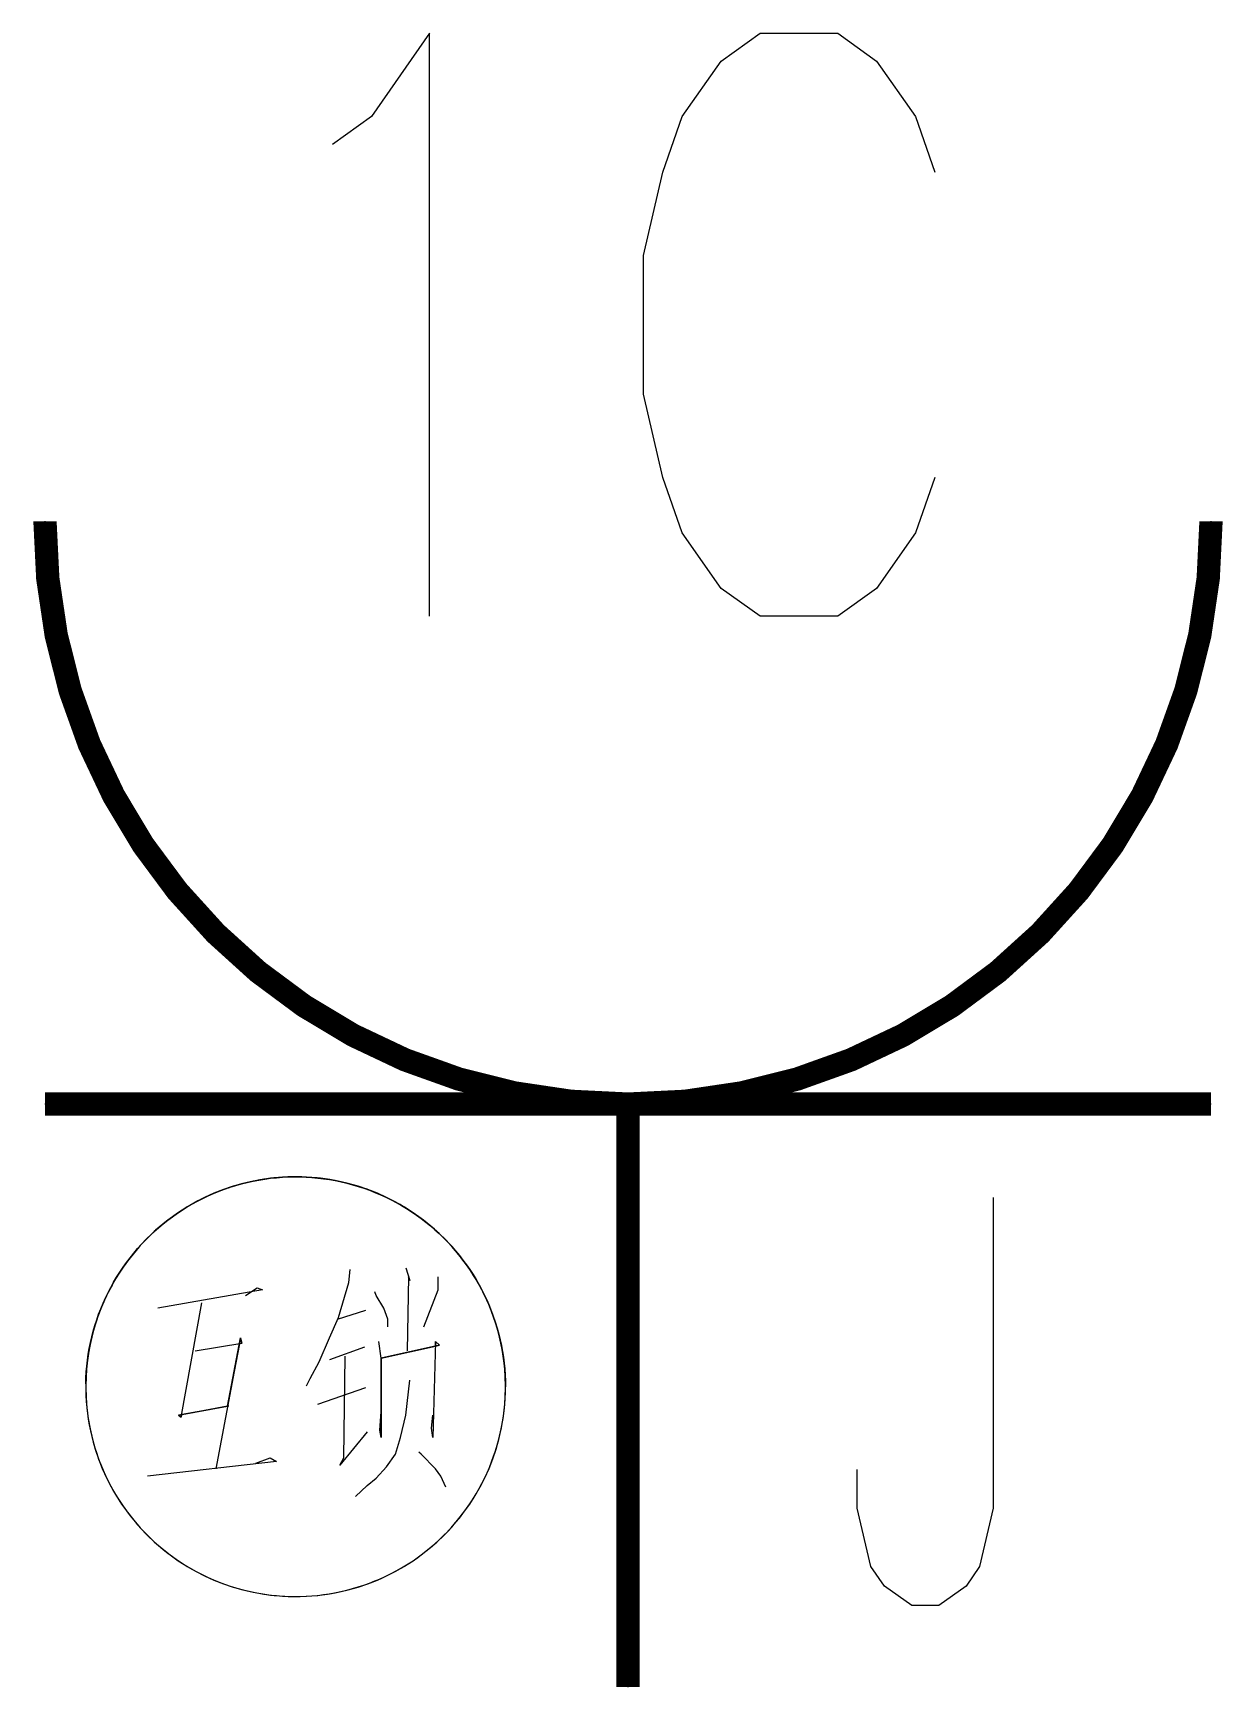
# Model space of a CAD drawing. Extents: x -255 to 255, y -5 to 709.
import ezdxf

# ---------------------------------------------------------------- set-up
doc = ezdxf.new("R2010")
doc.units = 0
doc.header["$LTSCALE"] = 1000
doc.layers.add('TJ(电气专业D)', color=142, linetype='CONTINUOUS')

# ---------------------------------------------------------------- blocks, each defined once
blk = doc.blocks.new('HC002698005707')
at = {"layer": 'TJ(电气专业D)'}
for p, q in [((-0.8506, 7.0924), (-1.1005, 6.7353)), ((-0.8506, 4.5926), (-0.8506, 7.0924)), ((0.3994, 6.9734), (0.5663, 7.0924)), ((0.5663, 7.0924), (0.8997, 7.0924)), ((0.8997, 7.0924), (1.0661, 6.9734)), ((0.2329, 6.7353), (0.3994, 6.9734)), ((1.0661, 6.9734), (1.233, 6.7353)), ((-1.1005, 6.7353), (-1.267, 6.6162)), ((0.1495, 6.4973), (0.2329, 6.7353)), ((1.233, 6.7353), (1.3161, 6.4973)), ((0.0661, 6.14), (0.1495, 6.4973)), ((0.0661, 5.5449), (0.0661, 6.14)), ((0.1495, 5.1877), (0.0661, 5.5449)), ((0.2329, 4.9496), (0.1495, 5.1877)), ((1.3161, 5.1877), (1.233, 4.9496)), ((0.3994, 4.7115), (0.2329, 4.9496)), ((1.233, 4.9496), (1.0661, 4.7115)), ((0.5663, 4.5926), (0.3994, 4.7115)), ((1.0661, 4.7115), (0.8997, 4.5926)), ((0.8997, 4.5926), (0.5663, 4.5926)), ((2.5, 2.5), (-2.5, 2.5)), ((0, 2.5), (0, 0)), ((-1.7056, 2.1433, 20), (-1.7296, 2.135, 20)), ((-1.7056, 2.1433, 20), (-1.7296, 2.135, 20)), ((-1.7296, 2.135, 20), (-1.7056, 2.1433, 20)), ((-1.7056, 2.1433, 20), (-1.7296, 2.135, 20)), ((-1.696, 2.1464, 20), (-1.7151, 2.1401, 20)), ((-1.6814, 2.1508, 20), (-1.7056, 2.1433, 20)), ((-1.6814, 2.1508, 20), (-1.7056, 2.1433, 20)), ((-1.7056, 2.1433, 20), (-1.6814, 2.1508, 20)), ((-1.6814, 2.1508, 20), (-1.7056, 2.1433, 20)), ((-1.6767, 2.1522, 20), (-1.696, 2.1464, 20)), ((-1.657, 2.1577, 20), (-1.6814, 2.1508, 20)), ((-1.657, 2.1577, 20), (-1.6814, 2.1508, 20)), ((-1.6814, 2.1508, 20), (-1.657, 2.1577, 20)), ((-1.657, 2.1577, 20), (-1.6814, 2.1508, 20)), ((-1.6574, 2.1576, 20), (-1.6767, 2.1522, 20)), ((-1.6379, 2.1626, 20), (-1.6574, 2.1576, 20)), ((-1.6324, 2.1639, 20), (-1.657, 2.1577, 20)), ((-1.6324, 2.1639, 20), (-1.657, 2.1577, 20)), ((-1.657, 2.1577, 20), (-1.6324, 2.1639, 20)), ((-1.6324, 2.1639, 20), (-1.657, 2.1577, 20)), ((-1.6183, 2.1671, 20), (-1.6379, 2.1626, 20)), ((-1.6077, 2.1694, 20), (-1.6324, 2.1639, 20)), ((-1.6077, 2.1694, 20), (-1.6324, 2.1639, 20)), ((-1.6324, 2.1639, 20), (-1.6077, 2.1694, 20)), ((-1.6077, 2.1694, 20), (-1.6324, 2.1639, 20)), ((-1.5986, 2.1712, 20), (-1.6183, 2.1671, 20)), ((-1.5828, 2.1742, 20), (-1.6077, 2.1694, 20)), ((-1.5828, 2.1742, 20), (-1.6077, 2.1694, 20)), ((-1.6077, 2.1694, 20), (-1.5828, 2.1742, 20)), ((-1.5828, 2.1742, 20), (-1.6077, 2.1694, 20)), ((-1.5789, 2.1749, 20), (-1.5986, 2.1712, 20)), ((-1.5578, 2.1783, 20), (-1.5828, 2.1742, 20)), ((-1.5578, 2.1783, 20), (-1.5828, 2.1742, 20)), ((-1.5828, 2.1742, 20), (-1.5578, 2.1783, 20)), ((-1.5578, 2.1783, 20), (-1.5828, 2.1742, 20)), ((-1.559, 2.1781, 20), (-1.5789, 2.1749, 20)), ((-1.5391, 2.1809, 20), (-1.559, 2.1781, 20)), ((-1.5326, 2.1817, 20), (-1.5578, 2.1783, 20)), ((-1.5326, 2.1817, 20), (-1.5578, 2.1783, 20)), ((-1.5578, 2.1783, 20), (-1.5326, 2.1817, 20)), ((-1.5326, 2.1817, 20), (-1.5578, 2.1783, 20)), ((-1.5191, 2.1832, 20), (-1.5391, 2.1809, 20)), ((-1.5074, 2.1843, 20), (-1.5326, 2.1817, 20)), ((-1.5074, 2.1843, 20), (-1.5326, 2.1817, 20)), ((-1.5326, 2.1817, 20), (-1.5074, 2.1843, 20)), ((-1.5074, 2.1843, 20), (-1.5326, 2.1817, 20)), ((-1.4991, 2.1851, 20), (-1.5191, 2.1832, 20)), ((-1.4821, 2.1863, 20), (-1.5074, 2.1843, 20)), ((-1.4821, 2.1863, 20), (-1.5074, 2.1843, 20)), ((-1.5074, 2.1843, 20), (-1.4821, 2.1863, 20)), ((-1.4821, 2.1863, 20), (-1.5074, 2.1843, 20)), ((-1.4791, 2.1865, 20), (-1.4991, 2.1851, 20)), ((-1.4568, 2.1876, 20), (-1.4821, 2.1863, 20)), ((-1.4568, 2.1876, 20), (-1.4821, 2.1863, 20)), ((-1.4821, 2.1863, 20), (-1.4568, 2.1876, 20)), ((-1.4568, 2.1876, 20), (-1.4821, 2.1863, 20)), ((-1.459, 2.1875, 20), (-1.4791, 2.1865, 20)), ((-1.4389, 2.188, 20), (-1.459, 2.1875, 20)), ((-1.4314, 2.1881, 20), (-1.4568, 2.1876, 20)), ((-1.4314, 2.1881, 20), (-1.4568, 2.1876, 20)), ((-1.4568, 2.1876, 20), (-1.4314, 2.1881, 20)), ((-1.4314, 2.1881, 20), (-1.4568, 2.1876, 20)), ((-1.4188, 2.1881, 20), (-1.4389, 2.188, 20)), ((-1.4061, 2.1879, 20), (-1.4314, 2.1881, 20)), ((-1.4061, 2.1879, 20), (-1.4314, 2.1881, 20)), ((-1.4314, 2.1881, 20), (-1.4061, 2.1879, 20)), ((-1.4061, 2.1879, 20), (-1.4314, 2.1881, 20)), ((-1.3987, 2.1877, 20), (-1.4188, 2.1881, 20)), ((-1.3807, 2.187, 20), (-1.4061, 2.1879, 20)), ((-1.3807, 2.187, 20), (-1.4061, 2.1879, 20)), ((-1.4061, 2.1879, 20), (-1.3807, 2.187, 20)), ((-1.3807, 2.187, 20), (-1.4061, 2.1879, 20)), ((-1.3786, 2.1869, 20), (-1.3987, 2.1877, 20)), ((-1.3554, 2.1854, 20), (-1.3807, 2.187, 20)), ((-1.3554, 2.1854, 20), (-1.3807, 2.187, 20)), ((-1.3807, 2.187, 20), (-1.3554, 2.1854, 20)), ((-1.3554, 2.1854, 20), (-1.3807, 2.187, 20)), ((-1.3585, 2.1857, 20), (-1.3786, 2.1869, 20)), ((-1.3385, 2.1839, 20), (-1.3585, 2.1857, 20)), ((-1.3302, 2.1831, 20), (-1.3554, 2.1854, 20)), ((-1.3302, 2.1831, 20), (-1.3554, 2.1854, 20)), ((-1.3554, 2.1854, 20), (-1.3302, 2.1831, 20)), ((-1.3302, 2.1831, 20), (-1.3554, 2.1854, 20)), ((-1.3185, 2.1818, 20), (-1.3385, 2.1839, 20)), ((-1.305, 2.1801, 20), (-1.3302, 2.1831, 20)), ((-1.305, 2.1801, 20), (-1.3302, 2.1831, 20)), ((-1.3302, 2.1831, 20), (-1.305, 2.1801, 20)), ((-1.305, 2.1801, 20), (-1.3302, 2.1831, 20)), ((-1.2986, 2.1792, 20), (-1.3185, 2.1818, 20)), ((-1.2799, 2.1763, 20), (-1.305, 2.1801, 20)), ((-1.2799, 2.1763, 20), (-1.305, 2.1801, 20)), ((-1.305, 2.1801, 20), (-1.2799, 2.1763, 20)), ((-1.2799, 2.1763, 20), (-1.305, 2.1801, 20)), ((-1.2787, 2.1761, 20), (-1.2986, 2.1792, 20)), ((-1.255, 2.1719, 20), (-1.2799, 2.1763, 20)), ((-1.255, 2.1719, 20), (-1.2799, 2.1763, 20)), ((-1.2799, 2.1763, 20), (-1.255, 2.1719, 20)), ((-1.255, 2.1719, 20), (-1.2799, 2.1763, 20)), ((-1.2589, 2.1726, 20), (-1.2787, 2.1761, 20)), ((-1.2392, 2.1687, 20), (-1.2589, 2.1726, 20)), ((-1.2301, 2.1667, 20), (-1.255, 2.1719, 20)), ((-1.2301, 2.1667, 20), (-1.255, 2.1719, 20)), ((-1.255, 2.1719, 20), (-1.2301, 2.1667, 20)), ((-1.2301, 2.1667, 20), (-1.255, 2.1719, 20)), ((-1.2195, 2.1643, 20), (-1.2392, 2.1687, 20)), ((-1.2055, 2.1609, 20), (-1.2301, 2.1667, 20)), ((-1.2055, 2.1609, 20), (-1.2301, 2.1667, 20)), ((-1.2301, 2.1667, 20), (-1.2055, 2.1609, 20)), ((-1.2055, 2.1609, 20), (-1.2301, 2.1667, 20)), ((-1.2, 2.1595, 20), (-1.2195, 2.1643, 20)), ((-1.181, 2.1544, 20), (-1.2055, 2.1609, 20)), ((-1.181, 2.1544, 20), (-1.2055, 2.1609, 20)), ((-1.2055, 2.1609, 20), (-1.181, 2.1544, 20)), ((-1.181, 2.1544, 20), (-1.2055, 2.1609, 20)), ((-1.1806, 2.1543, 20), (-1.2, 2.1595, 20)), ((-1.1567, 2.1471, 20), (-1.181, 2.1544, 20)), ((-1.1567, 2.1471, 20), (-1.181, 2.1544, 20)), ((-1.181, 2.1544, 20), (-1.1567, 2.1471, 20)), ((-1.1567, 2.1471, 20), (-1.181, 2.1544, 20)), ((-1.1613, 2.1486, 20), (-1.1806, 2.1543, 20)), ((-1.1422, 2.1425, 20), (-1.1613, 2.1486, 20)), ((-1.1326, 2.1392, 20), (-1.1567, 2.1471, 20)), ((-1.1326, 2.1392, 20), (-1.1567, 2.1471, 20)), ((-1.1567, 2.1471, 20), (-1.1326, 2.1392, 20)), ((-1.1326, 2.1392, 20), (-1.1567, 2.1471, 20)), ((-1.8678, 2.0717, 20), (-1.8897, 2.059, 20)), ((-1.8897, 2.059, 20), (-1.8678, 2.0717, 20)), ((-1.8678, 2.0717, 20), (-1.8897, 2.059, 20)), ((-1.8678, 2.0717, 20), (-1.8897, 2.059, 20)), ((-1.8619, 2.075, 20), (-1.8794, 2.0651, 20)), ((-1.8455, 2.0839, 20), (-1.8678, 2.0717, 20)), ((-1.8678, 2.0717, 20), (-1.8455, 2.0839, 20)), ((-1.8455, 2.0839, 20), (-1.8678, 2.0717, 20)), ((-1.8455, 2.0839, 20), (-1.8678, 2.0717, 20)), ((-1.8442, 2.0846, 20), (-1.8619, 2.075, 20)), ((-1.8229, 2.0954, 20), (-1.8455, 2.0839, 20)), ((-1.8229, 2.0954, 20), (-1.8455, 2.0839, 20)), ((-1.8455, 2.0839, 20), (-1.8229, 2.0954, 20)), ((-1.8229, 2.0954, 20), (-1.8455, 2.0839, 20)), ((-1.8263, 2.0937, 20), (-1.8442, 2.0846, 20)), ((-1.8082, 2.1025, 20), (-1.8263, 2.0937, 20)), ((-1.8, 2.1063, 20), (-1.8229, 2.0954, 20)), ((-1.8, 2.1063, 20), (-1.8229, 2.0954, 20)), ((-1.8229, 2.0954, 20), (-1.8, 2.1063, 20)), ((-1.8, 2.1063, 20), (-1.8229, 2.0954, 20)), ((-1.79, 2.1108, 20), (-1.8082, 2.1025, 20)), ((-1.7768, 2.1165, 20), (-1.8, 2.1063, 20)), ((-1.7768, 2.1165, 20), (-1.8, 2.1063, 20)), ((-1.8, 2.1063, 20), (-1.7768, 2.1165, 20)), ((-1.7768, 2.1165, 20), (-1.8, 2.1063, 20)), ((-1.7715, 2.1188, 20), (-1.79, 2.1108, 20)), ((-1.7534, 2.1261, 20), (-1.7768, 2.1165, 20)), ((-1.7534, 2.1261, 20), (-1.7768, 2.1165, 20)), ((-1.7768, 2.1165, 20), (-1.7534, 2.1261, 20)), ((-1.7534, 2.1261, 20), (-1.7768, 2.1165, 20)), ((-1.7528, 2.1263, 20), (-1.7715, 2.1188, 20)), ((-1.7296, 2.135, 20), (-1.7534, 2.1261, 20)), ((-1.7296, 2.135, 20), (-1.7534, 2.1261, 20)), ((-1.7534, 2.1261, 20), (-1.7296, 2.135, 20)), ((-1.7296, 2.135, 20), (-1.7534, 2.1261, 20)), ((-1.734, 2.1334, 20), (-1.7528, 2.1263, 20)), ((-1.7151, 2.1401, 20), (-1.734, 2.1334, 20)), ((-1.1232, 2.136, 20), (-1.1422, 2.1425, 20)), ((-1.1087, 2.1307, 20), (-1.1326, 2.1392, 20)), ((-1.1087, 2.1307, 20), (-1.1326, 2.1392, 20)), ((-1.1326, 2.1392, 20), (-1.1087, 2.1307, 20)), ((-1.1087, 2.1307, 20), (-1.1326, 2.1392, 20)), ((-1.1043, 2.129, 20), (-1.1232, 2.136, 20)), ((-1.0851, 2.1214, 20), (-1.1087, 2.1307, 20)), ((-1.0851, 2.1214, 20), (-1.1087, 2.1307, 20)), ((-1.1087, 2.1307, 20), (-1.0851, 2.1214, 20)), ((-1.0851, 2.1214, 20), (-1.1087, 2.1307, 20)), ((-1.0856, 2.1216, 20), (-1.1043, 2.129, 20)), ((-1.0671, 2.1138, 20), (-1.0856, 2.1216, 20)), ((-1.0617, 2.1115, 20), (-1.0851, 2.1214, 20)), ((-1.0617, 2.1115, 20), (-1.0851, 2.1214, 20)), ((-1.0851, 2.1214, 20), (-1.0617, 2.1115, 20)), ((-1.0617, 2.1115, 20), (-1.0851, 2.1214, 20)), ((-1.0487, 2.1056, 20), (-1.0671, 2.1138, 20)), ((-1.0387, 2.1009, 20), (-1.0617, 2.1115, 20)), ((-1.0387, 2.1009, 20), (-1.0617, 2.1115, 20)), ((-1.0617, 2.1115, 20), (-1.0387, 2.1009, 20)), ((-1.0387, 2.1009, 20), (-1.0617, 2.1115, 20)), ((-1.0305, 2.097, 20), (-1.0487, 2.1056, 20)), ((-1.016, 2.0897, 20), (-1.0387, 2.1009, 20)), ((-1.016, 2.0897, 20), (-1.0387, 2.1009, 20)), ((-1.0387, 2.1009, 20), (-1.016, 2.0897, 20)), ((-1.016, 2.0897, 20), (-1.0387, 2.1009, 20)), ((-1.0126, 2.088, 20), (-1.0305, 2.097, 20)), ((-0.9935, 2.0779, 20), (-1.016, 2.0897, 20)), ((-0.9935, 2.0779, 20), (-1.016, 2.0897, 20)), ((-1.016, 2.0897, 20), (-0.9935, 2.0779, 20)), ((-0.9935, 2.0779, 20), (-1.016, 2.0897, 20)), ((-0.9948, 2.0786, 20), (-1.0126, 2.088, 20)), ((-0.9773, 2.0688, 20), (-0.9948, 2.0786, 20)), ((-0.9715, 2.0654, 20), (-0.9935, 2.0779, 20)), ((-0.9715, 2.0654, 20), (-0.9935, 2.0779, 20)), ((-0.9935, 2.0779, 20), (-0.9715, 2.0654, 20)), ((-0.9715, 2.0654, 20), (-0.9935, 2.0779, 20)), ((-1.9734, 2.0018, 20), (-1.9933, 1.9861, 20)), ((-1.9933, 1.9861, 20), (-1.9734, 2.0018, 20)), ((-1.9734, 2.0018, 20), (-1.9933, 1.9861, 20)), ((-1.9734, 2.0018, 20), (-1.9933, 1.9861, 20)), ((-1.9632, 2.0096, 20), (-1.9791, 1.9974, 20)), ((-1.9531, 2.017, 20), (-1.9734, 2.0018, 20)), ((-1.9734, 2.0018, 20), (-1.9531, 2.017, 20)), ((-1.9531, 2.017, 20), (-1.9734, 2.0018, 20)), ((-1.9531, 2.017, 20), (-1.9734, 2.0018, 20)), ((-1.9469, 2.0214, 20), (-1.9632, 2.0096, 20)), ((-1.9323, 2.0316, 20), (-1.9531, 2.017, 20)), ((-1.9531, 2.017, 20), (-1.9323, 2.0316, 20)), ((-1.9323, 2.0316, 20), (-1.9531, 2.017, 20)), ((-1.9323, 2.0316, 20), (-1.9531, 2.017, 20)), ((-1.9304, 2.0329, 20), (-1.9469, 2.0214, 20)), ((-1.9112, 2.0456, 20), (-1.9323, 2.0316, 20)), ((-1.9323, 2.0316, 20), (-1.9112, 2.0456, 20)), ((-1.9112, 2.0456, 20), (-1.9323, 2.0316, 20)), ((-1.9112, 2.0456, 20), (-1.9323, 2.0316, 20)), ((-1.9136, 2.044, 20), (-1.9304, 2.0329, 20)), ((-1.8966, 2.0547, 20), (-1.9136, 2.044, 20)), ((-1.8897, 2.059, 20), (-1.9112, 2.0456, 20)), ((-1.9112, 2.0456, 20), (-1.8897, 2.059, 20)), ((-1.8897, 2.059, 20), (-1.9112, 2.0456, 20)), ((-1.8897, 2.059, 20), (-1.9112, 2.0456, 20)), ((-1.8794, 2.0651, 20), (-1.8966, 2.0547, 20)), ((-0.9599, 2.0586, 20), (-0.9773, 2.0688, 20)), ((-0.9497, 2.0523, 20), (-0.9715, 2.0654, 20)), ((-0.9497, 2.0523, 20), (-0.9715, 2.0654, 20)), ((-0.9715, 2.0654, 20), (-0.9497, 2.0523, 20)), ((-0.9497, 2.0523, 20), (-0.9715, 2.0654, 20)), ((-0.9428, 2.048, 20), (-0.9599, 2.0586, 20)), ((-0.9284, 2.0386, 20), (-0.9497, 2.0523, 20)), ((-0.9284, 2.0386, 20), (-0.9497, 2.0523, 20)), ((-0.9497, 2.0523, 20), (-0.9284, 2.0386, 20)), ((-0.9284, 2.0386, 20), (-0.9497, 2.0523, 20)), ((-0.926, 2.037, 20), (-0.9428, 2.048, 20)), ((-0.9074, 2.0243, 20), (-0.9284, 2.0386, 20)), ((-0.9074, 2.0243, 20), (-0.9284, 2.0386, 20)), ((-0.9284, 2.0386, 20), (-0.9074, 2.0243, 20)), ((-0.9074, 2.0243, 20), (-0.9284, 2.0386, 20)), ((-0.9094, 2.0257, 20), (-0.926, 2.037, 20)), ((-0.893, 2.014, 20), (-0.9094, 2.0257, 20)), ((-0.8869, 2.0095, 20), (-0.9074, 2.0243, 20)), ((-0.8869, 2.0095, 20), (-0.9074, 2.0243, 20)), ((-0.9074, 2.0243, 20), (-0.8869, 2.0095, 20)), ((-0.8869, 2.0095, 20), (-0.9074, 2.0243, 20)), ((-0.8769, 2.0019, 20), (-0.893, 2.014, 20)), ((-0.8668, 1.994, 20), (-0.8869, 2.0095, 20)), ((-0.8668, 1.994, 20), (-0.8869, 2.0095, 20)), ((-0.8869, 2.0095, 20), (-0.8668, 1.994, 20)), ((-0.8668, 1.994, 20), (-0.8869, 2.0095, 20)), ((-0.8611, 1.9895, 20), (-0.8769, 2.0019, 20)), ((-2.0547, 1.9312, 20), (-2.069, 1.917, 20)), ((-2.0502, 1.9356, 20), (-2.0682, 1.9178, 20)), ((-2.0682, 1.9178, 20), (-2.0502, 1.9356, 20)), ((-2.0502, 1.9356, 20), (-2.0682, 1.9178, 20)), ((-2.0502, 1.9356, 20), (-2.0682, 1.9178, 20)), ((-2.0402, 1.9451, 20), (-2.0547, 1.9312, 20)), ((-2.0317, 1.953, 20), (-2.0502, 1.9356, 20)), ((-2.0502, 1.9356, 20), (-2.0317, 1.953, 20)), ((-2.0317, 1.953, 20), (-2.0502, 1.9356, 20)), ((-2.0317, 1.953, 20), (-2.0502, 1.9356, 20)), ((-2.0254, 1.9587, 20), (-2.0402, 1.9451, 20)), ((-2.0127, 1.9698, 20), (-2.0317, 1.953, 20)), ((-2.0317, 1.953, 20), (-2.0127, 1.9698, 20)), ((-2.0127, 1.9698, 20), (-2.0317, 1.953, 20)), ((-2.0127, 1.9698, 20), (-2.0317, 1.953, 20)), ((-2.0103, 1.9719, 20), (-2.0254, 1.9587, 20)), ((-1.9933, 1.9861, 20), (-2.0127, 1.9698, 20)), ((-2.0127, 1.9698, 20), (-1.9933, 1.9861, 20)), ((-1.9933, 1.9861, 20), (-2.0127, 1.9698, 20)), ((-1.9933, 1.9861, 20), (-2.0127, 1.9698, 20)), ((-1.9948, 1.9848, 20), (-2.0103, 1.9719, 20)), ((-1.9791, 1.9974, 20), (-1.9948, 1.9848, 20)), ((-0.8471, 1.978, 20), (-0.8668, 1.994, 20)), ((-0.8471, 1.978, 20), (-0.8668, 1.994, 20)), ((-0.8668, 1.994, 20), (-0.8471, 1.978, 20)), ((-0.8471, 1.978, 20), (-0.8668, 1.994, 20)), ((-0.8456, 1.9767, 20), (-0.8611, 1.9895, 20)), ((-0.8279, 1.9615, 20), (-0.8471, 1.978, 20)), ((-0.8279, 1.9615, 20), (-0.8471, 1.978, 20)), ((-0.8471, 1.978, 20), (-0.8279, 1.9615, 20)), ((-0.8279, 1.9615, 20), (-0.8471, 1.978, 20)), ((-0.8304, 1.9636, 20), (-0.8456, 1.9767, 20)), ((-0.8154, 1.9502, 20), (-0.8304, 1.9636, 20)), ((-0.8092, 1.9444, 20), (-0.8279, 1.9615, 20)), ((-0.8092, 1.9444, 20), (-0.8279, 1.9615, 20)), ((-0.8279, 1.9615, 20), (-0.8092, 1.9444, 20)), ((-0.8092, 1.9444, 20), (-0.8279, 1.9615, 20)), ((-0.8008, 1.9364, 20), (-0.8154, 1.9502, 20)), ((-0.791, 1.9268, 20), (-0.8092, 1.9444, 20)), ((-0.791, 1.9268, 20), (-0.8092, 1.9444, 20)), ((-0.8092, 1.9444, 20), (-0.791, 1.9268, 20)), ((-0.791, 1.9268, 20), (-0.8092, 1.9444, 20)), ((-0.7865, 1.9223, 20), (-0.8008, 1.9364, 20)), ((-2.1191, 1.8612, 20), (-2.1349, 1.8414, 20)), ((-2.1349, 1.8414, 20), (-2.1191, 1.8612, 20)), ((-2.1191, 1.8612, 20), (-2.1349, 1.8414, 20)), ((-2.1191, 1.8612, 20), (-2.1349, 1.8414, 20)), ((-2.1096, 1.8724, 20), (-2.1225, 1.857, 20)), ((-2.1026, 1.8805, 20), (-2.1191, 1.8612, 20)), ((-2.1191, 1.8612, 20), (-2.1026, 1.8805, 20)), ((-2.1026, 1.8805, 20), (-2.1191, 1.8612, 20)), ((-2.1026, 1.8805, 20), (-2.1191, 1.8612, 20)), ((-2.0964, 1.8876, 20), (-2.1096, 1.8724, 20)), ((-2.0857, 1.8994, 20), (-2.1026, 1.8805, 20)), ((-2.1026, 1.8805, 20), (-2.0857, 1.8994, 20)), ((-2.0857, 1.8994, 20), (-2.1026, 1.8805, 20)), ((-2.0857, 1.8994, 20), (-2.1026, 1.8805, 20)), ((-2.0828, 1.9024, 20), (-2.0964, 1.8876, 20)), ((-2.0682, 1.9178, 20), (-2.0857, 1.8994, 20)), ((-2.0857, 1.8994, 20), (-2.0682, 1.9178, 20)), ((-2.0682, 1.9178, 20), (-2.0857, 1.8994, 20)), ((-2.0682, 1.9178, 20), (-2.0857, 1.8994, 20)), ((-2.069, 1.917, 20), (-2.0828, 1.9024, 20)), ((-0.7732, 1.9086, 20), (-0.791, 1.9268, 20)), ((-0.7732, 1.9086, 20), (-0.791, 1.9268, 20)), ((-0.791, 1.9268, 20), (-0.7732, 1.9086, 20)), ((-0.7732, 1.9086, 20), (-0.791, 1.9268, 20)), ((-0.7725, 1.9078, 20), (-0.7865, 1.9223, 20)), ((-0.756, 1.89, 20), (-0.7732, 1.9086, 20)), ((-0.756, 1.89, 20), (-0.7732, 1.9086, 20)), ((-0.7732, 1.9086, 20), (-0.756, 1.89, 20)), ((-0.756, 1.89, 20), (-0.7732, 1.9086, 20)), ((-0.7588, 1.8931, 20), (-0.7725, 1.9078, 20)), ((-0.7454, 1.8781, 20), (-0.7588, 1.8931, 20)), ((-0.7393, 1.8709, 20), (-0.756, 1.89, 20)), ((-0.7393, 1.8709, 20), (-0.756, 1.89, 20)), ((-0.756, 1.89, 20), (-0.7393, 1.8709, 20)), ((-0.7393, 1.8709, 20), (-0.756, 1.89, 20)), ((-0.7324, 1.8627, 20), (-0.7454, 1.8781, 20)), ((-0.7232, 1.8514, 20), (-0.7393, 1.8709, 20)), ((-0.7232, 1.8514, 20), (-0.7393, 1.8709, 20)), ((-0.7393, 1.8709, 20), (-0.7232, 1.8514, 20)), ((-0.7232, 1.8514, 20), (-0.7393, 1.8709, 20)), ((-0.7198, 1.8471, 20), (-0.7324, 1.8627, 20)), ((-2.1705, 1.7925, 20), (-2.1816, 1.7757, 20)), ((-2.165, 1.8006, 20), (-2.1791, 1.7795, 20)), ((-2.1791, 1.7795, 20), (-2.165, 1.8006, 20)), ((-2.165, 1.8006, 20), (-2.1791, 1.7795, 20)), ((-2.165, 1.8006, 20), (-2.1791, 1.7795, 20)), ((-2.159, 1.809, 20), (-2.1705, 1.7925, 20)), ((-2.1502, 1.8212, 20), (-2.165, 1.8006, 20)), ((-2.165, 1.8006, 20), (-2.1502, 1.8212, 20)), ((-2.1502, 1.8212, 20), (-2.165, 1.8006, 20)), ((-2.1502, 1.8212, 20), (-2.165, 1.8006, 20)), ((-2.1472, 1.8253, 20), (-2.159, 1.809, 20)), ((-2.1349, 1.8414, 20), (-2.1502, 1.8212, 20)), ((-2.1502, 1.8212, 20), (-2.1349, 1.8414, 20)), ((-2.1349, 1.8414, 20), (-2.1502, 1.8212, 20)), ((-2.1349, 1.8414, 20), (-2.1502, 1.8212, 20)), ((-2.135, 1.8413, 20), (-2.1472, 1.8253, 20)), ((-2.1225, 1.857, 20), (-2.135, 1.8413, 20)), ((-1.1965, 1.7352, 20), (-1.191, 1.7906, 20)), ((-1.1965, 1.7352, 20), (-1.191, 1.7906, 20)), ((-1.1965, 1.7352, 20), (-1.191, 1.7906, 20)), ((-1.1965, 1.7352, 20), (-1.191, 1.7906, 20)), ((-0.9528, 1.7985, 20), (-0.9361, 1.7431, 20)), ((-0.9528, 1.7985, 20), (-0.9361, 1.7431, 20)), ((-0.9528, 1.7985, 20), (-0.9361, 1.7431, 20)), ((-0.9528, 1.7985, 20), (-0.9361, 1.7431, 20)), ((-0.7076, 1.8314, 20), (-0.7232, 1.8514, 20)), ((-0.7076, 1.8314, 20), (-0.7232, 1.8514, 20)), ((-0.7232, 1.8514, 20), (-0.7076, 1.8314, 20)), ((-0.7076, 1.8314, 20), (-0.7232, 1.8514, 20)), ((-0.7075, 1.8312, 20), (-0.7198, 1.8471, 20)), ((-0.6925, 1.811, 20), (-0.7076, 1.8314, 20)), ((-0.6925, 1.811, 20), (-0.7076, 1.8314, 20)), ((-0.7076, 1.8314, 20), (-0.6925, 1.811, 20)), ((-0.6925, 1.811, 20), (-0.7076, 1.8314, 20)), ((-0.6955, 1.8151, 20), (-0.7075, 1.8312, 20)), ((-0.6839, 1.7986, 20), (-0.6955, 1.8151, 20)), ((-0.6781, 1.7901, 20), (-0.6925, 1.811, 20)), ((-0.6781, 1.7901, 20), (-0.6925, 1.811, 20)), ((-0.6925, 1.811, 20), (-0.6781, 1.7901, 20)), ((-0.6781, 1.7901, 20), (-0.6925, 1.811, 20)), ((-0.6727, 1.782, 20), (-0.6839, 1.7986, 20)), ((-0.6643, 1.7689, 20), (-0.6781, 1.7901, 20)), ((-0.6643, 1.7689, 20), (-0.6781, 1.7901, 20)), ((-0.6781, 1.7901, 20), (-0.6643, 1.7689, 20)), ((-0.6643, 1.7689, 20), (-0.6781, 1.7901, 20)), ((-2.2125, 1.724, 20), (-2.2221, 1.7063, 20)), ((-2.2056, 1.7363, 20), (-2.2179, 1.7141, 20)), ((-2.2179, 1.7141, 20), (-2.2056, 1.7363, 20)), ((-2.2056, 1.7363, 20), (-2.2179, 1.7141, 20)), ((-2.2056, 1.7363, 20), (-2.2179, 1.7141, 20)), ((-2.2026, 1.7415, 20), (-2.2125, 1.724, 20)), ((-2.1926, 1.7581, 20), (-2.2056, 1.7363, 20)), ((-2.2056, 1.7363, 20), (-2.1926, 1.7581, 20)), ((-2.1926, 1.7581, 20), (-2.2056, 1.7363, 20)), ((-2.1926, 1.7581, 20), (-2.2056, 1.7363, 20)), ((-2.1923, 1.7587, 20), (-2.2026, 1.7415, 20)), ((-2.1791, 1.7795, 20), (-2.1926, 1.7581, 20)), ((-2.1926, 1.7581, 20), (-2.1791, 1.7795, 20)), ((-2.1791, 1.7795, 20), (-2.1926, 1.7581, 20)), ((-2.1791, 1.7795, 20), (-2.1926, 1.7581, 20)), ((-2.1816, 1.7757, 20), (-2.1923, 1.7587, 20)), ((-1.2407, 1.5848, 20), (-1.1965, 1.7352, 20)), ((-1.2407, 1.5848, 20), (-1.1965, 1.7352, 20)), ((-1.2407, 1.5848, 20), (-1.1965, 1.7352, 20)), ((-1.2407, 1.5848, 20), (-1.1965, 1.7352, 20)), ((-0.9417, 1.7589, 20), (-0.9472, 1.4424, 20)), ((-0.9417, 1.7589, 20), (-0.9472, 1.4424, 20)), ((-0.9417, 1.7589, 20), (-0.9472, 1.4424, 20)), ((-0.9417, 1.7589, 20), (-0.9472, 1.4424, 20)), ((-0.9361, 1.7431, 20), (-0.9417, 1.7589, 20)), ((-0.9361, 1.7431, 20), (-0.9417, 1.7589, 20)), ((-0.9361, 1.7431, 20), (-0.9417, 1.7589, 20)), ((-0.9361, 1.7431, 20), (-0.9417, 1.7589, 20)), ((-0.8143, 1.7035, 20), (-0.8143, 1.7589, 20)), ((-0.8143, 1.7035, 20), (-0.8143, 1.7589, 20)), ((-0.8143, 1.7035, 20), (-0.8143, 1.7589, 20)), ((-0.8143, 1.7035, 20), (-0.8143, 1.7589, 20)), ((-0.6619, 1.765, 20), (-0.6727, 1.782, 20)), ((-0.651, 1.7472, 20), (-0.6643, 1.7689, 20)), ((-0.651, 1.7472, 20), (-0.6643, 1.7689, 20)), ((-0.6643, 1.7689, 20), (-0.651, 1.7472, 20)), ((-0.651, 1.7472, 20), (-0.6643, 1.7689, 20)), ((-0.6514, 1.7479, 20), (-0.6619, 1.765, 20)), ((-0.6413, 1.7305, 20), (-0.6514, 1.7479, 20)), ((-0.6384, 1.7252, 20), (-0.651, 1.7472, 20)), ((-0.6384, 1.7252, 20), (-0.651, 1.7472, 20)), ((-0.651, 1.7472, 20), (-0.6384, 1.7252, 20)), ((-0.6384, 1.7252, 20), (-0.651, 1.7472, 20)), ((-0.6316, 1.7128, 20), (-0.6413, 1.7305, 20)), ((-0.6264, 1.7029, 20), (-0.6384, 1.7252, 20)), ((-0.6264, 1.7029, 20), (-0.6384, 1.7252, 20)), ((-0.6384, 1.7252, 20), (-0.6264, 1.7029, 20)), ((-0.6264, 1.7029, 20), (-0.6384, 1.7252, 20)), ((-2.251, 1.6457, 20), (-2.2608, 1.6223, 20)), ((-2.2608, 1.6223, 20), (-2.251, 1.6457, 20)), ((-2.251, 1.6457, 20), (-2.2608, 1.6223, 20)), ((-2.251, 1.6457, 20), (-2.2608, 1.6223, 20)), ((-2.2483, 1.652, 20), (-2.2562, 1.6335, 20)), ((-2.2406, 1.6688, 20), (-2.251, 1.6457, 20)), ((-2.251, 1.6457, 20), (-2.2406, 1.6688, 20)), ((-2.2406, 1.6688, 20), (-2.251, 1.6457, 20)), ((-2.2406, 1.6688, 20), (-2.251, 1.6457, 20)), ((-2.2399, 1.6703, 20), (-2.2483, 1.652, 20)), ((-2.2296, 1.6916, 20), (-2.2406, 1.6688, 20)), ((-2.2406, 1.6688, 20), (-2.2296, 1.6916, 20)), ((-2.2296, 1.6916, 20), (-2.2406, 1.6688, 20)), ((-2.2296, 1.6916, 20), (-2.2406, 1.6688, 20)), ((-2.2312, 1.6884, 20), (-2.2399, 1.6703, 20)), ((-2.2221, 1.7063, 20), (-2.2312, 1.6884, 20)), ((-2.2179, 1.7141, 20), (-2.2296, 1.6916, 20)), ((-2.2296, 1.6916, 20), (-2.2179, 1.7141, 20)), ((-2.2179, 1.7141, 20), (-2.2296, 1.6916, 20)), ((-2.2179, 1.7141, 20), (-2.2296, 1.6916, 20)), ((-1.5676, 1.7035, 20), (-2.0163, 1.6244, 20)), ((-1.5676, 1.7035, 20), (-2.0163, 1.6244, 20)), ((-1.5676, 1.7035, 20), (-2.0163, 1.6244, 20)), ((-1.5676, 1.7035, 20), (-2.0163, 1.6244, 20)), ((-1.9166, 1.1575, 20), (-1.8281, 1.6482, 20)), ((-1.9166, 1.1575, 20), (-1.8281, 1.6482, 20)), ((-1.9166, 1.1575, 20), (-1.8281, 1.6482, 20)), ((-1.9166, 1.1575, 20), (-1.8281, 1.6482, 20)), ((-1.6397, 1.6798, 20), (-1.5897, 1.7115, 20)), ((-1.6397, 1.6798, 20), (-1.5897, 1.7115, 20)), ((-1.6397, 1.6798, 20), (-1.5897, 1.7115, 20)), ((-1.6397, 1.6798, 20), (-1.5897, 1.7115, 20)), ((-1.5897, 1.7115, 20), (-1.5676, 1.7035, 20)), ((-1.5897, 1.7115, 20), (-1.5676, 1.7035, 20)), ((-1.5897, 1.7115, 20), (-1.5676, 1.7035, 20)), ((-1.5897, 1.7115, 20), (-1.5676, 1.7035, 20)), ((-1.0802, 1.6798, 20), (-1.0857, 1.6956, 20)), ((-1.0802, 1.6798, 20), (-1.0857, 1.6956, 20)), ((-1.0802, 1.6798, 20), (-1.0857, 1.6956, 20)), ((-1.0802, 1.6798, 20), (-1.0857, 1.6956, 20)), ((-1.0469, 1.6244, 20), (-1.0802, 1.6798, 20)), ((-1.0469, 1.6244, 20), (-1.0802, 1.6798, 20)), ((-1.0469, 1.6244, 20), (-1.0802, 1.6798, 20)), ((-1.0469, 1.6244, 20), (-1.0802, 1.6798, 20)), ((-0.8752, 1.5453, 20), (-0.8143, 1.7035, 20)), ((-0.8752, 1.5453, 20), (-0.8143, 1.7035, 20)), ((-0.8752, 1.5453, 20), (-0.8143, 1.7035, 20)), ((-0.8752, 1.5453, 20), (-0.8143, 1.7035, 20)), ((-0.6223, 1.695, 20), (-0.6316, 1.7128, 20)), ((-0.615, 1.6802, 20), (-0.6264, 1.7029, 20)), ((-0.615, 1.6802, 20), (-0.6264, 1.7029, 20)), ((-0.6264, 1.7029, 20), (-0.615, 1.6802, 20)), ((-0.615, 1.6802, 20), (-0.6264, 1.7029, 20)), ((-0.6135, 1.677, 20), (-0.6223, 1.695, 20)), ((-0.6043, 1.6573, 20), (-0.615, 1.6802, 20)), ((-0.6043, 1.6573, 20), (-0.615, 1.6802, 20)), ((-0.615, 1.6802, 20), (-0.6043, 1.6573, 20)), ((-0.6043, 1.6573, 20), (-0.615, 1.6802, 20)), ((-0.605, 1.6588, 20), (-0.6135, 1.677, 20)), ((-0.5969, 1.6403, 20), (-0.605, 1.6588, 20)), ((-0.5942, 1.634, 20), (-0.6043, 1.6573, 20)), ((-0.5942, 1.634, 20), (-0.6043, 1.6573, 20)), ((-0.6043, 1.6573, 20), (-0.5942, 1.634, 20)), ((-0.5942, 1.634, 20), (-0.6043, 1.6573, 20)), ((-2.2783, 1.5747, 20), (-2.286, 1.5505, 20)), ((-2.286, 1.5505, 20), (-2.2783, 1.5747, 20)), ((-2.2783, 1.5747, 20), (-2.286, 1.5505, 20)), ((-2.2783, 1.5747, 20), (-2.286, 1.5505, 20)), ((-2.2775, 1.5771, 20), (-2.2837, 1.558, 20)), ((-2.2699, 1.5986, 20), (-2.2783, 1.5747, 20)), ((-2.2783, 1.5747, 20), (-2.2699, 1.5986, 20)), ((-2.2699, 1.5986, 20), (-2.2783, 1.5747, 20)), ((-2.2699, 1.5986, 20), (-2.2783, 1.5747, 20)), ((-2.2708, 1.596, 20), (-2.2775, 1.5771, 20)), ((-2.2637, 1.6148, 20), (-2.2708, 1.596, 20)), ((-2.2608, 1.6223, 20), (-2.2699, 1.5986, 20)), ((-2.2699, 1.5986, 20), (-2.2608, 1.6223, 20)), ((-2.2608, 1.6223, 20), (-2.2699, 1.5986, 20)), ((-2.2608, 1.6223, 20), (-2.2699, 1.5986, 20)), ((-2.2562, 1.6335, 20), (-2.2637, 1.6148, 20)), ((-1.2795, 1.4978, 20), (-1.2407, 1.5848, 20)), ((-1.2795, 1.4978, 20), (-1.2407, 1.5848, 20)), ((-1.2795, 1.4978, 20), (-1.2407, 1.5848, 20)), ((-1.2795, 1.4978, 20), (-1.2407, 1.5848, 20)), ((-1.2463, 1.577, 20), (-1.1245, 1.6165, 20)), ((-1.2463, 1.577, 20), (-1.1245, 1.6165, 20)), ((-1.2463, 1.577, 20), (-1.1245, 1.6165, 20)), ((-1.2463, 1.577, 20), (-1.1245, 1.6165, 20)), ((-1.0304, 1.577, 20), (-1.0469, 1.6244, 20)), ((-1.0304, 1.577, 20), (-1.0469, 1.6244, 20)), ((-1.0304, 1.577, 20), (-1.0469, 1.6244, 20)), ((-1.0304, 1.577, 20), (-1.0469, 1.6244, 20)), ((-1.0304, 1.5453, 20), (-1.0304, 1.577, 20)), ((-1.0304, 1.5453, 20), (-1.0304, 1.577, 20)), ((-1.0304, 1.5453, 20), (-1.0304, 1.577, 20)), ((-1.0304, 1.5453, 20), (-1.0304, 1.577, 20)), ((-0.5892, 1.6218, 20), (-0.5969, 1.6403, 20)), ((-0.5848, 1.6105, 20), (-0.5942, 1.634, 20)), ((-0.5848, 1.6105, 20), (-0.5942, 1.634, 20)), ((-0.5942, 1.634, 20), (-0.5848, 1.6105, 20)), ((-0.5848, 1.6105, 20), (-0.5942, 1.634, 20)), ((-0.582, 1.603, 20), (-0.5892, 1.6218, 20)), ((-0.5761, 1.5867, 20), (-0.5848, 1.6105, 20)), ((-0.5761, 1.5867, 20), (-0.5848, 1.6105, 20)), ((-0.5848, 1.6105, 20), (-0.5761, 1.5867, 20)), ((-0.5761, 1.5867, 20), (-0.5848, 1.6105, 20)), ((-0.5752, 1.5841, 20), (-0.582, 1.603, 20)), ((-0.568, 1.5626, 20), (-0.5761, 1.5867, 20)), ((-0.568, 1.5626, 20), (-0.5761, 1.5867, 20)), ((-0.5761, 1.5867, 20), (-0.568, 1.5626, 20)), ((-0.568, 1.5626, 20), (-0.5761, 1.5867, 20)), ((-0.5688, 1.565, 20), (-0.5752, 1.5841, 20)), ((-2.2994, 1.5016, 20), (-2.3051, 1.4769, 20)), ((-2.3051, 1.4769, 20), (-2.2994, 1.5016, 20)), ((-2.2994, 1.5016, 20), (-2.3051, 1.4769, 20)), ((-2.2994, 1.5016, 20), (-2.3051, 1.4769, 20)), ((-2.2949, 1.5193, 20), (-2.2998, 1.4998, 20)), ((-2.2931, 1.5262, 20), (-2.2994, 1.5016, 20)), ((-2.2994, 1.5016, 20), (-2.2931, 1.5262, 20)), ((-2.2931, 1.5262, 20), (-2.2994, 1.5016, 20)), ((-2.2931, 1.5262, 20), (-2.2994, 1.5016, 20)), ((-2.2895, 1.5387, 20), (-2.2949, 1.5193, 20)), ((-2.286, 1.5505, 20), (-2.2931, 1.5262, 20)), ((-2.2931, 1.5262, 20), (-2.286, 1.5505, 20)), ((-2.286, 1.5505, 20), (-2.2931, 1.5262, 20)), ((-2.286, 1.5505, 20), (-2.2931, 1.5262, 20)), ((-2.2837, 1.558, 20), (-2.2895, 1.5387, 20)), ((-0.5628, 1.5458, 20), (-0.5688, 1.565, 20)), ((-0.5606, 1.5384, 20), (-0.568, 1.5626, 20)), ((-0.5606, 1.5384, 20), (-0.568, 1.5626, 20)), ((-0.568, 1.5626, 20), (-0.5606, 1.5384, 20)), ((-0.5606, 1.5384, 20), (-0.568, 1.5626, 20)), ((-0.5573, 1.5265, 20), (-0.5628, 1.5458, 20)), ((-0.5539, 1.5139, 20), (-0.5606, 1.5384, 20)), ((-0.5539, 1.5139, 20), (-0.5606, 1.5384, 20)), ((-0.5606, 1.5384, 20), (-0.5539, 1.5139, 20)), ((-0.5539, 1.5139, 20), (-0.5606, 1.5384, 20)), ((-0.5521, 1.5071, 20), (-0.5573, 1.5265, 20)), ((-0.5479, 1.4893, 20), (-0.5539, 1.5139, 20)), ((-0.5479, 1.4893, 20), (-0.5539, 1.5139, 20)), ((-0.5539, 1.5139, 20), (-0.5479, 1.4893, 20)), ((-0.5479, 1.4893, 20), (-0.5539, 1.5139, 20)), ((-0.5475, 1.4875, 20), (-0.5521, 1.5071, 20)), ((-2.3121, 1.4408, 20), (-2.3153, 1.4209, 20)), ((-2.3101, 1.452, 20), (-2.3143, 1.427, 20)), ((-2.3143, 1.427, 20), (-2.3101, 1.452, 20)), ((-2.3101, 1.452, 20), (-2.3143, 1.427, 20)), ((-2.3101, 1.452, 20), (-2.3143, 1.427, 20)), ((-2.3084, 1.4606, 20), (-2.3121, 1.4408, 20)), ((-2.3051, 1.4769, 20), (-2.3101, 1.452, 20)), ((-2.3101, 1.452, 20), (-2.3051, 1.4769, 20)), ((-2.3051, 1.4769, 20), (-2.3101, 1.452, 20)), ((-2.3051, 1.4769, 20), (-2.3101, 1.452, 20)), ((-2.3044, 1.4803, 20), (-2.3084, 1.4606, 20)), ((-2.2998, 1.4998, 20), (-2.3044, 1.4803, 20)), ((-1.8557, 1.4424, 20), (-1.6564, 1.4741, 20)), ((-1.8557, 1.4424, 20), (-1.6564, 1.4741, 20)), ((-1.8557, 1.4424, 20), (-1.6564, 1.4741, 20)), ((-1.8557, 1.4424, 20), (-1.6564, 1.4741, 20)), ((-1.6618, 1.4978, 20), (-1.767, 0.936, 20)), ((-1.6618, 1.4978, 20), (-1.767, 0.936, 20)), ((-1.6618, 1.4978, 20), (-1.767, 0.936, 20)), ((-1.6618, 1.4978, 20), (-1.767, 0.936, 20)), ((-1.7168, 1.2041, 20), (-1.6618, 1.4978, 20)), ((-1.7168, 1.2041, 20), (-1.6618, 1.4978, 20)), ((-1.7168, 1.2041, 20), (-1.6618, 1.4978, 20)), ((-1.6665, 1.4725, 20), (-1.7168, 1.2041, 20)), ((-1.6665, 1.4725, 20), (-1.7168, 1.2041, 20)), ((-1.6665, 1.4725, 20), (-1.7168, 1.2041, 20)), ((-1.7168, 1.2041, 20), (-1.6665, 1.4725, 20)), ((-1.6665, 1.4725, 20), (-1.7168, 1.2041, 20)), ((-1.6665, 1.4725, 20), (-1.6618, 1.4978, 20)), ((-1.6564, 1.4741, 20), (-1.6665, 1.4725, 20)), ((-1.6564, 1.4741, 20), (-1.6665, 1.4725, 20)), ((-1.6564, 1.4741, 20), (-1.6665, 1.4725, 20)), ((-1.6564, 1.4741, 20), (-1.6665, 1.4725, 20)), ((-1.6564, 1.4741, 20), (-1.6618, 1.4978, 20)), ((-1.6618, 1.4978, 20), (-1.6564, 1.4741, 20)), ((-1.6564, 1.4741, 20), (-1.6618, 1.4978, 20)), ((-1.6564, 1.4741, 20), (-1.6618, 1.4978, 20)), ((-1.6618, 1.4978, 20), (-1.6564, 1.4741, 20)), ((-1.6618, 1.4978, 20), (-1.6564, 1.4741, 20)), ((-1.6564, 1.4741, 20), (-1.6618, 1.4978, 20)), ((-1.6618, 1.4978, 20), (-1.6564, 1.4741, 20)), ((-1.3239, 1.3949, 20), (-1.2795, 1.4978, 20)), ((-1.3239, 1.3949, 20), (-1.2795, 1.4978, 20)), ((-1.3239, 1.3949, 20), (-1.2795, 1.4978, 20)), ((-1.3239, 1.3949, 20), (-1.2795, 1.4978, 20)), ((-1.1301, 1.4583, 20), (-1.2795, 1.4029, 20)), ((-1.1301, 1.4583, 20), (-1.2795, 1.4029, 20)), ((-1.1301, 1.4583, 20), (-1.2795, 1.4029, 20)), ((-1.1301, 1.4583, 20), (-1.2795, 1.4029, 20)), ((-1.0581, 1.4107, 20), (-1.069, 1.482, 20)), ((-1.0581, 1.4107, 20), (-1.069, 1.482, 20)), ((-1.0581, 1.4107, 20), (-1.069, 1.482, 20)), ((-1.0581, 1.4107, 20), (-1.069, 1.482, 20)), ((-1.0581, 1.4107, 20), (-0.8088, 1.4661, 20)), ((-1.0581, 1.4107, 20), (-0.8088, 1.4661, 20)), ((-0.8088, 1.4661, 20), (-1.0581, 1.4107, 20)), ((-1.0581, 1.4107, 20), (-0.8088, 1.4661, 20)), ((-0.8088, 1.4661, 20), (-1.0581, 1.4107, 20)), ((-0.8088, 1.4661, 20), (-1.0581, 1.4107, 20)), ((-1.0581, 1.4107, 20), (-0.8088, 1.4661, 20)), ((-0.8088, 1.4661, 20), (-1.0581, 1.4107, 20)), ((-1.0581, 1.4107, 20), (-0.8258, 1.4623, 20)), ((-1.0581, 1.4107, 20), (-0.8258, 1.4623, 20)), ((-1.0581, 1.4107, 20), (-0.8258, 1.4623, 20)), ((-1.0581, 1.4107, 20), (-0.8258, 1.4623, 20)), ((-0.8253, 1.482, 20), (-0.8364, 1.0705, 20)), ((-0.8253, 1.482, 20), (-0.8364, 1.0705, 20)), ((-0.8253, 1.482, 20), (-0.8364, 1.0705, 20)), ((-0.8253, 1.482, 20), (-0.8364, 1.0705, 20)), ((-0.8258, 1.4623, 20), (-0.8253, 1.482, 20)), ((-0.8258, 1.4623, 20), (-0.8253, 1.482, 20)), ((-0.8258, 1.4623, 20), (-0.8253, 1.482, 20)), ((-0.8258, 1.4623, 20), (-0.8253, 1.482, 20)), ((-0.8088, 1.4661, 20), (-0.8253, 1.482, 20)), ((-0.8088, 1.4661, 20), (-0.8253, 1.482, 20)), ((-0.8253, 1.482, 20), (-0.8088, 1.4661, 20)), ((-0.8088, 1.4661, 20), (-0.8253, 1.482, 20)), ((-0.8253, 1.482, 20), (-0.8088, 1.4661, 20)), ((-0.8253, 1.482, 20), (-0.8088, 1.4661, 20)), ((-0.8088, 1.4661, 20), (-0.8253, 1.482, 20)), ((-0.8253, 1.482, 20), (-0.8088, 1.4661, 20)), ((-0.5426, 1.4645, 20), (-0.5479, 1.4893, 20)), ((-0.5426, 1.4645, 20), (-0.5479, 1.4893, 20)), ((-0.5479, 1.4893, 20), (-0.5426, 1.4645, 20)), ((-0.5426, 1.4645, 20), (-0.5479, 1.4893, 20)), ((-0.5432, 1.4679, 20), (-0.5475, 1.4875, 20)), ((-0.5394, 1.4481, 20), (-0.5432, 1.4679, 20)), ((-0.5379, 1.4395, 20), (-0.5426, 1.4645, 20)), ((-0.5379, 1.4395, 20), (-0.5426, 1.4645, 20)), ((-0.5426, 1.4645, 20), (-0.5379, 1.4395, 20)), ((-0.5379, 1.4395, 20), (-0.5426, 1.4645, 20)), ((-0.5361, 1.4283, 20), (-0.5394, 1.4481, 20)), ((-0.534, 1.4145, 20), (-0.5379, 1.4395, 20)), ((-0.534, 1.4145, 20), (-0.5379, 1.4395, 20)), ((-0.5379, 1.4395, 20), (-0.534, 1.4145, 20)), ((-0.534, 1.4145, 20), (-0.5379, 1.4395, 20)), ((-2.3221, 1.361, 20), (-2.3236, 1.341, 20)), ((-2.3207, 1.3767, 20), (-2.3229, 1.3515, 20)), ((-2.3229, 1.3515, 20), (-2.3207, 1.3767, 20)), ((-2.3207, 1.3767, 20), (-2.3229, 1.3515, 20)), ((-2.3207, 1.3767, 20), (-2.3229, 1.3515, 20)), ((-2.3203, 1.3811, 20), (-2.3221, 1.361, 20)), ((-2.3179, 1.4019, 20), (-2.3207, 1.3767, 20)), ((-2.3207, 1.3767, 20), (-2.3179, 1.4019, 20)), ((-2.3179, 1.4019, 20), (-2.3207, 1.3767, 20)), ((-2.3179, 1.4019, 20), (-2.3207, 1.3767, 20)), ((-2.318, 1.401, 20), (-2.3203, 1.3811, 20)), ((-2.3153, 1.4209, 20), (-2.318, 1.401, 20)), ((-2.3143, 1.427, 20), (-2.3179, 1.4019, 20)), ((-2.3179, 1.4019, 20), (-2.3143, 1.427, 20)), ((-2.3143, 1.427, 20), (-2.3179, 1.4019, 20)), ((-2.3143, 1.427, 20), (-2.3179, 1.4019, 20)), ((-1.3627, 1.3237, 20), (-1.3239, 1.3949, 20)), ((-1.3627, 1.3237, 20), (-1.3239, 1.3949, 20)), ((-1.3627, 1.3237, 20), (-1.3239, 1.3949, 20)), ((-1.3627, 1.3237, 20), (-1.3239, 1.3949, 20)), ((-1.2186, 0.9834, 20), (-1.2131, 1.4187, 20)), ((-1.2186, 0.9834, 20), (-1.2131, 1.4187, 20)), ((-1.2186, 0.9834, 20), (-1.2131, 1.4187, 20)), ((-1.2186, 0.9834, 20), (-1.2131, 1.4187, 20)), ((-1.0581, 1.2129, 20), (-1.0581, 1.4107, 20)), ((-1.0581, 1.2129, 20), (-1.0581, 1.4107, 20)), ((-1.0581, 1.4107, 20), (-1.0581, 1.2129, 20)), ((-1.0581, 1.2129, 20), (-1.0581, 1.4107, 20)), ((-1.0581, 1.2129, 20), (-1.0581, 1.4107, 20)), ((-1.0581, 1.4107, 20), (-1.0581, 1.2129, 20)), ((-1.0581, 1.2129, 20), (-1.0581, 1.4107, 20)), ((-1.0581, 1.4107, 20), (-1.0581, 1.2129, 20)), ((-1.0581, 1.2129, 20), (-1.0581, 1.4107, 20)), ((-1.0581, 1.2129, 20), (-1.0581, 1.4107, 20)), ((-1.0581, 1.4107, 20), (-1.0581, 1.2129, 20)), ((-1.0581, 1.2129, 20), (-1.0581, 1.4107, 20)), ((-0.5332, 1.4084, 20), (-0.5361, 1.4283, 20)), ((-0.5308, 1.3893, 20), (-0.534, 1.4145, 20)), ((-0.5308, 1.3893, 20), (-0.534, 1.4145, 20)), ((-0.534, 1.4145, 20), (-0.5308, 1.3893, 20)), ((-0.5308, 1.3893, 20), (-0.534, 1.4145, 20)), ((-0.5307, 1.3884, 20), (-0.5332, 1.4084, 20)), ((-0.5283, 1.3641, 20), (-0.5308, 1.3893, 20)), ((-0.5283, 1.3641, 20), (-0.5308, 1.3893, 20)), ((-0.5308, 1.3893, 20), (-0.5283, 1.3641, 20)), ((-0.5283, 1.3641, 20), (-0.5308, 1.3893, 20)), ((-0.5287, 1.3684, 20), (-0.5307, 1.3884, 20)), ((-0.5271, 1.3484, 20), (-0.5287, 1.3684, 20)), ((-0.5265, 1.3388, 20), (-0.5283, 1.3641, 20)), ((-0.5265, 1.3388, 20), (-0.5283, 1.3641, 20)), ((-0.5283, 1.3641, 20), (-0.5265, 1.3388, 20)), ((-0.5265, 1.3388, 20), (-0.5283, 1.3641, 20)), ((-2.3243, 1.3261, 20), (-2.325, 1.3008, 20)), ((-2.325, 1.3008, 20), (-2.3243, 1.3261, 20)), ((-2.3243, 1.3261, 20), (-2.325, 1.3008, 20)), ((-2.3243, 1.3261, 20), (-2.325, 1.3008, 20)), ((-2.3245, 1.3209, 20), (-2.325, 1.3008, 20)), ((-2.325, 1.3008, 20), (-2.325, 1.2754, 20)), ((-2.325, 1.3008, 20), (-2.325, 1.2754, 20)), ((-2.325, 1.3008, 20), (-2.325, 1.2754, 20)), ((-2.3236, 1.341, 20), (-2.3245, 1.3209, 20)), ((-2.3229, 1.3515, 20), (-2.3243, 1.3261, 20)), ((-2.3243, 1.3261, 20), (-2.3229, 1.3515, 20)), ((-2.3229, 1.3515, 20), (-2.3243, 1.3261, 20)), ((-2.3229, 1.3515, 20), (-2.3243, 1.3261, 20)), ((-1.3792, 1.292, 20), (-1.3627, 1.3237, 20)), ((-1.3792, 1.292, 20), (-1.3627, 1.3237, 20)), ((-1.3792, 1.292, 20), (-1.3627, 1.3237, 20)), ((-1.3792, 1.292, 20), (-1.3627, 1.3237, 20)), ((-0.9528, 1.1655, 20), (-0.9361, 1.3158, 20)), ((-0.9528, 1.1655, 20), (-0.9361, 1.3158, 20)), ((-0.9528, 1.1655, 20), (-0.9361, 1.3158, 20)), ((-0.9528, 1.1655, 20), (-0.9361, 1.3158, 20)), ((-0.526, 1.3283, 20), (-0.5271, 1.3484, 20)), ((-0.5255, 1.3135, 20), (-0.5265, 1.3388, 20)), ((-0.5255, 1.3135, 20), (-0.5265, 1.3388, 20)), ((-0.5265, 1.3388, 20), (-0.5255, 1.3135, 20)), ((-0.5255, 1.3135, 20), (-0.5265, 1.3388, 20)), ((-0.5253, 1.3082, 20), (-0.526, 1.3283, 20)), ((-0.5251, 1.2881, 20), (-0.5255, 1.3135, 20)), ((-0.5251, 1.2881, 20), (-0.5255, 1.3135, 20)), ((-0.5255, 1.3135, 20), (-0.5251, 1.2881, 20)), ((-0.5251, 1.2881, 20), (-0.5255, 1.3135, 20)), ((-0.5255, 1.2628, 20), (-0.5251, 1.2881, 20)), ((-0.5255, 1.2628, 20), (-0.5251, 1.2881, 20)), ((-0.5255, 1.2628, 20), (-0.5251, 1.2881, 20)), ((-0.5251, 1.2881, 20), (-0.5253, 1.3082, 20)), ((-2.325, 1.2754, 20), (-2.3243, 1.2501, 20)), ((-2.325, 1.2754, 20), (-2.3243, 1.2501, 20)), ((-2.325, 1.2754, 20), (-2.3243, 1.2501, 20)), ((-2.3243, 1.2501, 20), (-2.3229, 1.2248, 20)), ((-2.3243, 1.2501, 20), (-2.3229, 1.2248, 20)), ((-2.3243, 1.2501, 20), (-2.3229, 1.2248, 20)), ((-2.3229, 1.2248, 20), (-2.3207, 1.1995, 20)), ((-2.3229, 1.2248, 20), (-2.3207, 1.1995, 20)), ((-2.3229, 1.2248, 20), (-2.3207, 1.1995, 20)), ((-1.3295, 1.2129, 20), (-1.1245, 1.2842, 20)), ((-1.3295, 1.2129, 20), (-1.1245, 1.2842, 20)), ((-1.3295, 1.2129, 20), (-1.1245, 1.2842, 20)), ((-1.3295, 1.2129, 20), (-1.1245, 1.2842, 20)), ((-0.5283, 1.2121, 20), (-0.5265, 1.2374, 20)), ((-0.5283, 1.2121, 20), (-0.5265, 1.2374, 20)), ((-0.5283, 1.2121, 20), (-0.5265, 1.2374, 20)), ((-0.5265, 1.2374, 20), (-0.5255, 1.2628, 20)), ((-0.5265, 1.2374, 20), (-0.5255, 1.2628, 20)), ((-0.5265, 1.2374, 20), (-0.5255, 1.2628, 20)), ((-2.3207, 1.1995, 20), (-2.3179, 1.1743, 20)), ((-2.3207, 1.1995, 20), (-2.3179, 1.1743, 20)), ((-2.3207, 1.1995, 20), (-2.3179, 1.1743, 20)), ((-2.3179, 1.1743, 20), (-2.3143, 1.1492, 20)), ((-2.3179, 1.1743, 20), (-2.3143, 1.1492, 20)), ((-2.3179, 1.1743, 20), (-2.3143, 1.1492, 20)), ((-2.3143, 1.1492, 20), (-2.3101, 1.1242, 20)), ((-2.3143, 1.1492, 20), (-2.3101, 1.1242, 20)), ((-2.3143, 1.1492, 20), (-2.3101, 1.1242, 20)), ((-1.7117, 1.205, 20), (-1.9278, 1.1655, 20)), ((-1.7117, 1.205, 20), (-1.9278, 1.1655, 20)), ((-1.7117, 1.205, 20), (-1.9278, 1.1655, 20)), ((-1.7117, 1.205, 20), (-1.9278, 1.1655, 20)), ((-1.9278, 1.1655, 20), (-1.7168, 1.2041, 20)), ((-1.9278, 1.1655, 20), (-1.7168, 1.2041, 20)), ((-1.9278, 1.1655, 20), (-1.7168, 1.2041, 20)), ((-1.9278, 1.1655, 20), (-1.7168, 1.2041, 20)), ((-1.9278, 1.1655, 20), (-1.9166, 1.1575, 20)), ((-1.9166, 1.1575, 20), (-1.9278, 1.1655, 20)), ((-1.9278, 1.1655, 20), (-1.9166, 1.1575, 20)), ((-1.9278, 1.1655, 20), (-1.9166, 1.1575, 20)), ((-1.9166, 1.1575, 20), (-1.9278, 1.1655, 20)), ((-1.9166, 1.1575, 20), (-1.9278, 1.1655, 20)), ((-1.9278, 1.1655, 20), (-1.9166, 1.1575, 20)), ((-1.9166, 1.1575, 20), (-1.9278, 1.1655, 20)), ((-1.9148, 1.1679, 20), (-1.9166, 1.1575, 20)), ((-1.9148, 1.1679, 20), (-1.9166, 1.1575, 20)), ((-1.9148, 1.1679, 20), (-1.9166, 1.1575, 20)), ((-1.9148, 1.1679, 20), (-1.9166, 1.1575, 20)), ((-1.7168, 1.2041, 20), (-1.9148, 1.1679, 20)), ((-1.7168, 1.2041, 20), (-1.9148, 1.1679, 20)), ((-1.7168, 1.2041, 20), (-1.9148, 1.1679, 20)), ((-1.7168, 1.2041, 20), (-1.9148, 1.1679, 20)), ((-1.0581, 1.1813, 20), (-1.0636, 1.1021, 20)), ((-1.0581, 1.1813, 20), (-1.0636, 1.1021, 20)), ((-1.0636, 1.1021, 20), (-1.0581, 1.1813, 20)), ((-1.0581, 1.1813, 20), (-1.0636, 1.1021, 20)), ((-1.0636, 1.1021, 20), (-1.0581, 1.1813, 20)), ((-1.0636, 1.1021, 20), (-1.0581, 1.1813, 20)), ((-1.0581, 1.1813, 20), (-1.0636, 1.1021, 20)), ((-1.0636, 1.1021, 20), (-1.0581, 1.1813, 20)), ((-1.0581, 1.0705, 20), (-1.0581, 1.2129, 20)), ((-1.0581, 1.0705, 20), (-1.0581, 1.2129, 20)), ((-1.0581, 1.2129, 20), (-1.0581, 1.0705, 20)), ((-1.0581, 1.1813, 20), (-1.0581, 1.2129, 20)), ((-1.0581, 1.0705, 20), (-1.0581, 1.2129, 20)), ((-1.0581, 1.2129, 20), (-1.0581, 1.0705, 20)), ((-1.0581, 1.1813, 20), (-1.0581, 1.2129, 20)), ((-1.0581, 1.2129, 20), (-1.0581, 1.1813, 20)), ((-1.0581, 1.1813, 20), (-1.0581, 1.2129, 20)), ((-1.0581, 1.0705, 20), (-1.0581, 1.2129, 20)), ((-1.0581, 1.2129, 20), (-1.0581, 1.0705, 20)), ((-1.0581, 1.1813, 20), (-1.0581, 1.2129, 20)), ((-1.0581, 1.1813, 20), (-1.0581, 1.0705, 20)), ((-0.9749, 1.0705, 20), (-0.9528, 1.1655, 20)), ((-0.9749, 1.0705, 20), (-0.9528, 1.1655, 20)), ((-0.9749, 1.0705, 20), (-0.9528, 1.1655, 20)), ((-0.9749, 1.0705, 20), (-0.9528, 1.1655, 20)), ((-0.842, 1.1101, 20), (-0.8364, 1.1655, 20)), ((-0.842, 1.1101, 20), (-0.8364, 1.1655, 20)), ((-0.842, 1.1101, 20), (-0.8364, 1.1655, 20)), ((-0.842, 1.1101, 20), (-0.8364, 1.1655, 20)), ((-0.5379, 1.1367, 20), (-0.534, 1.1617, 20)), ((-0.5379, 1.1367, 20), (-0.534, 1.1617, 20)), ((-0.5379, 1.1367, 20), (-0.534, 1.1617, 20)), ((-0.534, 1.1617, 20), (-0.5308, 1.1869, 20)), ((-0.534, 1.1617, 20), (-0.5308, 1.1869, 20)), ((-0.534, 1.1617, 20), (-0.5308, 1.1869, 20)), ((-0.5308, 1.1869, 20), (-0.5283, 1.2121, 20)), ((-0.5308, 1.1869, 20), (-0.5283, 1.2121, 20)), ((-0.5308, 1.1869, 20), (-0.5283, 1.2121, 20)), ((-2.3101, 1.1242, 20), (-2.3051, 1.0993, 20)), ((-2.3101, 1.1242, 20), (-2.3051, 1.0993, 20)), ((-2.3101, 1.1242, 20), (-2.3051, 1.0993, 20)), ((-2.3051, 1.0993, 20), (-2.2994, 1.0746, 20)), ((-2.3051, 1.0993, 20), (-2.2994, 1.0746, 20)), ((-2.3051, 1.0993, 20), (-2.2994, 1.0746, 20)), ((-2.2994, 1.0746, 20), (-2.2931, 1.0501, 20)), ((-2.2994, 1.0746, 20), (-2.2931, 1.0501, 20)), ((-2.2994, 1.0746, 20), (-2.2931, 1.0501, 20)), ((-1.119, 1.0943, 20), (-1.2353, 0.9518, 20)), ((-1.119, 1.0943, 20), (-1.2353, 0.9518, 20)), ((-1.119, 1.0943, 20), (-1.2353, 0.9518, 20)), ((-1.119, 1.0943, 20), (-1.2353, 0.9518, 20)), ((-1.0636, 1.1021, 20), (-1.0581, 1.0705, 20)), ((-1.0636, 1.1021, 20), (-1.0581, 1.0705, 20)), ((-1.0581, 1.0705, 20), (-1.0636, 1.1021, 20)), ((-1.0636, 1.1021, 20), (-1.0581, 1.0705, 20)), ((-1.0581, 1.0705, 20), (-1.0636, 1.1021, 20)), ((-1.0581, 1.0705, 20), (-1.0636, 1.1021, 20)), ((-1.0636, 1.1021, 20), (-1.0581, 1.0705, 20)), ((-1.0581, 1.0705, 20), (-1.0636, 1.1021, 20)), ((-0.8364, 1.0705, 20), (-0.842, 1.1101, 20)), ((-0.8364, 1.0705, 20), (-0.842, 1.1101, 20)), ((-0.8364, 1.0705, 20), (-0.842, 1.1101, 20)), ((-0.8364, 1.0705, 20), (-0.842, 1.1101, 20)), ((-0.5539, 1.0623, 20), (-0.5479, 1.087, 20)), ((-0.5539, 1.0623, 20), (-0.5479, 1.087, 20)), ((-0.5539, 1.0623, 20), (-0.5479, 1.087, 20)), ((-0.5479, 1.087, 20), (-0.5426, 1.1118, 20)), ((-0.5479, 1.087, 20), (-0.5426, 1.1118, 20)), ((-0.5479, 1.087, 20), (-0.5426, 1.1118, 20)), ((-0.5426, 1.1118, 20), (-0.5379, 1.1367, 20)), ((-0.5426, 1.1118, 20), (-0.5379, 1.1367, 20)), ((-0.5426, 1.1118, 20), (-0.5379, 1.1367, 20)), ((-2.2931, 1.0501, 20), (-2.286, 1.0257, 20)), ((-2.2931, 1.0501, 20), (-2.286, 1.0257, 20)), ((-2.2931, 1.0501, 20), (-2.286, 1.0257, 20)), ((-2.286, 1.0257, 20), (-2.2783, 1.0016, 20)), ((-2.286, 1.0257, 20), (-2.2783, 1.0016, 20)), ((-2.286, 1.0257, 20), (-2.2783, 1.0016, 20)), ((-2.2783, 1.0016, 20), (-2.2699, 0.9777, 20)), ((-2.2783, 1.0016, 20), (-2.2699, 0.9777, 20)), ((-2.2783, 1.0016, 20), (-2.2699, 0.9777, 20)), ((-0.997, 0.9993, 20), (-0.9749, 1.0705, 20)), ((-0.997, 0.9993, 20), (-0.9749, 1.0705, 20)), ((-0.997, 0.9993, 20), (-0.9749, 1.0705, 20)), ((-0.997, 0.9993, 20), (-0.9749, 1.0705, 20)), ((-0.8863, 0.9993, 20), (-0.8973, 1.0072, 20)), ((-0.8863, 0.9993, 20), (-0.8973, 1.0072, 20)), ((-0.8863, 0.9993, 20), (-0.8973, 1.0072, 20)), ((-0.8863, 0.9993, 20), (-0.8973, 1.0072, 20)), ((-0.5761, 0.9896, 20), (-0.568, 1.0136, 20)), ((-0.5761, 0.9896, 20), (-0.568, 1.0136, 20)), ((-0.5761, 0.9896, 20), (-0.568, 1.0136, 20)), ((-0.568, 1.0136, 20), (-0.5606, 1.0379, 20)), ((-0.568, 1.0136, 20), (-0.5606, 1.0379, 20)), ((-0.568, 1.0136, 20), (-0.5606, 1.0379, 20)), ((-0.5606, 1.0379, 20), (-0.5539, 1.0623, 20)), ((-0.5606, 1.0379, 20), (-0.5539, 1.0623, 20)), ((-0.5606, 1.0379, 20), (-0.5539, 1.0623, 20)), ((-2.2699, 0.9777, 20), (-2.2608, 0.954, 20)), ((-2.2699, 0.9777, 20), (-2.2608, 0.954, 20)), ((-2.2699, 0.9777, 20), (-2.2608, 0.954, 20)), ((-2.2608, 0.954, 20), (-2.251, 0.9306, 20)), ((-2.2608, 0.954, 20), (-2.251, 0.9306, 20)), ((-2.2608, 0.954, 20), (-2.251, 0.9306, 20)), ((-2.251, 0.9306, 20), (-2.2406, 0.9074, 20)), ((-2.251, 0.9306, 20), (-2.2406, 0.9074, 20)), ((-2.251, 0.9306, 20), (-2.2406, 0.9074, 20)), ((-1.5067, 0.9676, 20), (-2.0607, 0.9043, 20)), ((-1.5067, 0.9676, 20), (-2.0607, 0.9043, 20)), ((-1.5067, 0.9676, 20), (-2.0607, 0.9043, 20)), ((-1.5067, 0.9676, 20), (-2.0607, 0.9043, 20)), ((-1.5953, 0.9597, 20), (-1.5344, 0.9834, 20)), ((-1.5953, 0.9597, 20), (-1.5344, 0.9834, 20)), ((-1.5953, 0.9597, 20), (-1.5344, 0.9834, 20)), ((-1.5953, 0.9597, 20), (-1.5344, 0.9834, 20)), ((-1.5344, 0.9834, 20), (-1.5067, 0.9676, 20)), ((-1.5344, 0.9834, 20), (-1.5067, 0.9676, 20)), ((-1.5344, 0.9834, 20), (-1.5067, 0.9676, 20)), ((-1.5344, 0.9834, 20), (-1.5067, 0.9676, 20)), ((-1.2353, 0.9518, 20), (-1.2186, 0.9834, 20)), ((-1.2353, 0.9518, 20), (-1.2186, 0.9834, 20)), ((-1.2353, 0.9518, 20), (-1.2186, 0.9834, 20)), ((-1.2353, 0.9518, 20), (-1.2186, 0.9834, 20)), ((-1.0802, 0.8964, 20), (-1.0358, 0.9438, 20)), ((-1.0802, 0.8964, 20), (-1.0358, 0.9438, 20)), ((-1.0802, 0.8964, 20), (-1.0358, 0.9438, 20)), ((-1.0802, 0.8964, 20), (-1.0358, 0.9438, 20)), ((-1.0358, 0.9438, 20), (-0.997, 0.9993, 20)), ((-1.0358, 0.9438, 20), (-0.997, 0.9993, 20)), ((-1.0358, 0.9438, 20), (-0.997, 0.9993, 20)), ((-1.0358, 0.9438, 20), (-0.997, 0.9993, 20)), ((-0.8253, 0.936, 20), (-0.8863, 0.9993, 20)), ((-0.8253, 0.936, 20), (-0.8863, 0.9993, 20)), ((-0.8253, 0.936, 20), (-0.8863, 0.9993, 20)), ((-0.8253, 0.936, 20), (-0.8863, 0.9993, 20)), ((-0.8032, 0.9043, 20), (-0.8253, 0.936, 20)), ((-0.8032, 0.9043, 20), (-0.8253, 0.936, 20)), ((-0.8032, 0.9043, 20), (-0.8253, 0.936, 20)), ((-0.8032, 0.9043, 20), (-0.8253, 0.936, 20)), ((-0.6043, 0.919, 20), (-0.5942, 0.9422, 20)), ((-0.6043, 0.919, 20), (-0.5942, 0.9422, 20)), ((-0.6043, 0.919, 20), (-0.5942, 0.9422, 20)), ((-0.5942, 0.9422, 20), (-0.5848, 0.9658, 20)), ((-0.5942, 0.9422, 20), (-0.5848, 0.9658, 20)), ((-0.5942, 0.9422, 20), (-0.5848, 0.9658, 20)), ((-0.5848, 0.9658, 20), (-0.5761, 0.9896, 20)), ((-0.5848, 0.9658, 20), (-0.5761, 0.9896, 20)), ((-0.5848, 0.9658, 20), (-0.5761, 0.9896, 20)), ((-2.2406, 0.9074, 20), (-2.2296, 0.8846, 20)), ((-2.2406, 0.9074, 20), (-2.2296, 0.8846, 20)), ((-2.2406, 0.9074, 20), (-2.2296, 0.8846, 20)), ((-2.2296, 0.8846, 20), (-2.2179, 0.8621, 20)), ((-2.2296, 0.8846, 20), (-2.2179, 0.8621, 20)), ((-2.2296, 0.8846, 20), (-2.2179, 0.8621, 20)), ((-2.2179, 0.8621, 20), (-2.2056, 0.8399, 20)), ((-2.2179, 0.8621, 20), (-2.2056, 0.8399, 20)), ((-2.2179, 0.8621, 20), (-2.2056, 0.8399, 20)), ((-1.1689, 0.8173, 20), (-1.119, 0.8647, 20)), ((-1.1689, 0.8173, 20), (-1.119, 0.8647, 20)), ((-1.1689, 0.8173, 20), (-1.119, 0.8647, 20)), ((-1.1689, 0.8173, 20), (-1.119, 0.8647, 20)), ((-1.119, 0.8647, 20), (-1.0802, 0.8964, 20)), ((-1.119, 0.8647, 20), (-1.0802, 0.8964, 20)), ((-1.119, 0.8647, 20), (-1.0802, 0.8964, 20)), ((-1.119, 0.8647, 20), (-1.0802, 0.8964, 20)), ((-0.7811, 0.8568, 20), (-0.8032, 0.9043, 20)), ((-0.7811, 0.8568, 20), (-0.8032, 0.9043, 20)), ((-0.7811, 0.8568, 20), (-0.8032, 0.9043, 20)), ((-0.7811, 0.8568, 20), (-0.8032, 0.9043, 20)), ((-0.6384, 0.851, 20), (-0.6264, 0.8733, 20)), ((-0.6384, 0.851, 20), (-0.6264, 0.8733, 20)), ((-0.6384, 0.851, 20), (-0.6264, 0.8733, 20)), ((-0.6264, 0.8733, 20), (-0.615, 0.896, 20)), ((-0.6264, 0.8733, 20), (-0.615, 0.896, 20)), ((-0.6264, 0.8733, 20), (-0.615, 0.896, 20)), ((-0.615, 0.896, 20), (-0.6043, 0.919, 20)), ((-0.615, 0.896, 20), (-0.6043, 0.919, 20)), ((-0.615, 0.896, 20), (-0.6043, 0.919, 20)), ((-2.2056, 0.8399, 20), (-2.1926, 0.8181, 20)), ((-2.2056, 0.8399, 20), (-2.1926, 0.8181, 20)), ((-2.2056, 0.8399, 20), (-2.1926, 0.8181, 20)), ((-2.1926, 0.8181, 20), (-2.1791, 0.7967, 20)), ((-2.1926, 0.8181, 20), (-2.1791, 0.7967, 20)), ((-2.1926, 0.8181, 20), (-2.1791, 0.7967, 20)), ((-2.1791, 0.7967, 20), (-2.165, 0.7757, 20)), ((-2.1791, 0.7967, 20), (-2.165, 0.7757, 20)), ((-2.1791, 0.7967, 20), (-2.165, 0.7757, 20)), ((-0.6925, 0.7653, 20), (-0.6781, 0.7861, 20)), ((-0.6925, 0.7653, 20), (-0.6781, 0.7861, 20)), ((-0.6925, 0.7653, 20), (-0.6781, 0.7861, 20)), ((-0.6781, 0.7861, 20), (-0.6643, 0.8074, 20)), ((-0.6781, 0.7861, 20), (-0.6643, 0.8074, 20)), ((-0.6781, 0.7861, 20), (-0.6643, 0.8074, 20)), ((-0.6643, 0.8074, 20), (-0.651, 0.829, 20)), ((-0.6643, 0.8074, 20), (-0.651, 0.829, 20)), ((-0.6643, 0.8074, 20), (-0.651, 0.829, 20)), ((-0.651, 0.829, 20), (-0.6384, 0.851, 20)), ((-0.651, 0.829, 20), (-0.6384, 0.851, 20)), ((-0.651, 0.829, 20), (-0.6384, 0.851, 20)), ((-2.165, 0.7757, 20), (-2.1502, 0.755, 20)), ((-2.165, 0.7757, 20), (-2.1502, 0.755, 20)), ((-2.165, 0.7757, 20), (-2.1502, 0.755, 20)), ((-2.1502, 0.755, 20), (-2.1349, 0.7348, 20)), ((-2.1502, 0.755, 20), (-2.1349, 0.7348, 20)), ((-2.1502, 0.755, 20), (-2.1349, 0.7348, 20)), ((-2.1349, 0.7348, 20), (-2.1191, 0.715, 20)), ((-2.1349, 0.7348, 20), (-2.1191, 0.715, 20)), ((-2.1349, 0.7348, 20), (-2.1191, 0.715, 20)), ((-2.1191, 0.715, 20), (-2.1026, 0.6957, 20)), ((-2.1191, 0.715, 20), (-2.1026, 0.6957, 20)), ((-2.1191, 0.715, 20), (-2.1026, 0.6957, 20)), ((-0.7393, 0.7053, 20), (-0.7232, 0.7249, 20)), ((-0.7393, 0.7053, 20), (-0.7232, 0.7249, 20)), ((-0.7393, 0.7053, 20), (-0.7232, 0.7249, 20)), ((-0.7232, 0.7249, 20), (-0.7076, 0.7449, 20)), ((-0.7232, 0.7249, 20), (-0.7076, 0.7449, 20)), ((-0.7232, 0.7249, 20), (-0.7076, 0.7449, 20)), ((-0.7076, 0.7449, 20), (-0.6925, 0.7653, 20)), ((-0.7076, 0.7449, 20), (-0.6925, 0.7653, 20)), ((-0.7076, 0.7449, 20), (-0.6925, 0.7653, 20)), ((-2.1026, 0.6957, 20), (-2.0857, 0.6768, 20)), ((-2.1026, 0.6957, 20), (-2.0857, 0.6768, 20)), ((-2.1026, 0.6957, 20), (-2.0857, 0.6768, 20)), ((-2.0857, 0.6768, 20), (-2.0682, 0.6585, 20)), ((-2.0857, 0.6768, 20), (-2.0682, 0.6585, 20)), ((-2.0857, 0.6768, 20), (-2.0682, 0.6585, 20)), ((-2.0682, 0.6585, 20), (-2.0502, 0.6406, 20)), ((-2.0682, 0.6585, 20), (-2.0502, 0.6406, 20)), ((-2.0682, 0.6585, 20), (-2.0502, 0.6406, 20)), ((-0.8092, 0.6319, 20), (-0.791, 0.6495, 20)), ((-0.8092, 0.6319, 20), (-0.791, 0.6495, 20)), ((-0.8092, 0.6319, 20), (-0.791, 0.6495, 20)), ((-0.791, 0.6495, 20), (-0.7732, 0.6676, 20)), ((-0.791, 0.6495, 20), (-0.7732, 0.6676, 20)), ((-0.791, 0.6495, 20), (-0.7732, 0.6676, 20)), ((-0.7732, 0.6676, 20), (-0.756, 0.6862, 20)), ((-0.7732, 0.6676, 20), (-0.756, 0.6862, 20)), ((-0.7732, 0.6676, 20), (-0.756, 0.6862, 20)), ((-0.756, 0.6862, 20), (-0.7393, 0.7053, 20)), ((-0.756, 0.6862, 20), (-0.7393, 0.7053, 20)), ((-0.756, 0.6862, 20), (-0.7393, 0.7053, 20)), ((-2.0502, 0.6406, 20), (-2.0317, 0.6233, 20)), ((-2.0502, 0.6406, 20), (-2.0317, 0.6233, 20)), ((-2.0502, 0.6406, 20), (-2.0317, 0.6233, 20)), ((-2.0317, 0.6233, 20), (-2.0127, 0.6064, 20)), ((-2.0317, 0.6233, 20), (-2.0127, 0.6064, 20)), ((-2.0317, 0.6233, 20), (-2.0127, 0.6064, 20)), ((-2.0127, 0.6064, 20), (-1.9933, 0.5902, 20)), ((-2.0127, 0.6064, 20), (-1.9933, 0.5902, 20)), ((-2.0127, 0.6064, 20), (-1.9933, 0.5902, 20)), ((-1.9933, 0.5902, 20), (-1.9734, 0.5744, 20)), ((-1.9933, 0.5902, 20), (-1.9734, 0.5744, 20)), ((-1.9933, 0.5902, 20), (-1.9734, 0.5744, 20)), ((-1.9734, 0.5744, 20), (-1.9531, 0.5593, 20)), ((-1.9734, 0.5744, 20), (-1.9531, 0.5593, 20)), ((-1.9734, 0.5744, 20), (-1.9531, 0.5593, 20)), ((-0.8869, 0.5668, 20), (-0.8668, 0.5822, 20)), ((-0.8869, 0.5668, 20), (-0.8668, 0.5822, 20)), ((-0.8869, 0.5668, 20), (-0.8668, 0.5822, 20)), ((-0.8668, 0.5822, 20), (-0.8471, 0.5982, 20)), ((-0.8668, 0.5822, 20), (-0.8471, 0.5982, 20)), ((-0.8668, 0.5822, 20), (-0.8471, 0.5982, 20)), ((-0.8471, 0.5982, 20), (-0.8279, 0.6148, 20)), ((-0.8471, 0.5982, 20), (-0.8279, 0.6148, 20)), ((-0.8471, 0.5982, 20), (-0.8279, 0.6148, 20)), ((-0.8279, 0.6148, 20), (-0.8092, 0.6319, 20)), ((-0.8279, 0.6148, 20), (-0.8092, 0.6319, 20)), ((-0.8279, 0.6148, 20), (-0.8092, 0.6319, 20)), ((-1.9531, 0.5593, 20), (-1.9323, 0.5447, 20)), ((-1.9531, 0.5593, 20), (-1.9323, 0.5447, 20)), ((-1.9531, 0.5593, 20), (-1.9323, 0.5447, 20)), ((-1.9323, 0.5447, 20), (-1.9112, 0.5307, 20)), ((-1.9323, 0.5447, 20), (-1.9112, 0.5307, 20)), ((-1.9323, 0.5447, 20), (-1.9112, 0.5307, 20)), ((-1.9112, 0.5307, 20), (-1.8897, 0.5173, 20)), ((-1.9112, 0.5307, 20), (-1.8897, 0.5173, 20)), ((-1.9112, 0.5307, 20), (-1.8897, 0.5173, 20)), ((-1.8897, 0.5173, 20), (-1.8678, 0.5045, 20)), ((-1.8897, 0.5173, 20), (-1.8678, 0.5045, 20)), ((-1.8897, 0.5173, 20), (-1.8678, 0.5045, 20)), ((-1.8678, 0.5045, 20), (-1.8455, 0.4923, 20)), ((-1.8678, 0.5045, 20), (-1.8455, 0.4923, 20)), ((-1.8678, 0.5045, 20), (-1.8455, 0.4923, 20)), ((-0.9935, 0.4983, 20), (-0.9715, 0.5108, 20)), ((-0.9935, 0.4983, 20), (-0.9715, 0.5108, 20)), ((-0.9935, 0.4983, 20), (-0.9715, 0.5108, 20)), ((-0.9715, 0.5108, 20), (-0.9497, 0.5239, 20)), ((-0.9715, 0.5108, 20), (-0.9497, 0.5239, 20)), ((-0.9715, 0.5108, 20), (-0.9497, 0.5239, 20)), ((-0.9497, 0.5239, 20), (-0.9284, 0.5376, 20)), ((-0.9497, 0.5239, 20), (-0.9284, 0.5376, 20)), ((-0.9497, 0.5239, 20), (-0.9284, 0.5376, 20)), ((-0.9284, 0.5376, 20), (-0.9074, 0.5519, 20)), ((-0.9284, 0.5376, 20), (-0.9074, 0.5519, 20)), ((-0.9284, 0.5376, 20), (-0.9074, 0.5519, 20)), ((-0.9074, 0.5519, 20), (-0.8869, 0.5668, 20)), ((-0.9074, 0.5519, 20), (-0.8869, 0.5668, 20)), ((-0.9074, 0.5519, 20), (-0.8869, 0.5668, 20)), ((-1.8455, 0.4923, 20), (-1.8229, 0.4808, 20)), ((-1.8455, 0.4923, 20), (-1.8229, 0.4808, 20)), ((-1.8455, 0.4923, 20), (-1.8229, 0.4808, 20)), ((-1.8229, 0.4808, 20), (-1.8, 0.4699, 20)), ((-1.8229, 0.4808, 20), (-1.8, 0.4699, 20)), ((-1.8229, 0.4808, 20), (-1.8, 0.4699, 20)), ((-1.8, 0.4699, 20), (-1.7768, 0.4597, 20)), ((-1.8, 0.4699, 20), (-1.7768, 0.4597, 20)), ((-1.8, 0.4699, 20), (-1.7768, 0.4597, 20)), ((-1.7768, 0.4597, 20), (-1.7534, 0.4501, 20)), ((-1.7768, 0.4597, 20), (-1.7534, 0.4501, 20)), ((-1.7768, 0.4597, 20), (-1.7534, 0.4501, 20)), ((-1.7534, 0.4501, 20), (-1.7296, 0.4412, 20)), ((-1.7534, 0.4501, 20), (-1.7296, 0.4412, 20)), ((-1.7534, 0.4501, 20), (-1.7296, 0.4412, 20)), ((-1.7296, 0.4412, 20), (-1.7056, 0.433, 20)), ((-1.7296, 0.4412, 20), (-1.7056, 0.433, 20)), ((-1.7296, 0.4412, 20), (-1.7056, 0.433, 20)), ((-1.7056, 0.433, 20), (-1.6814, 0.4254, 20)), ((-1.7056, 0.433, 20), (-1.6814, 0.4254, 20)), ((-1.7056, 0.433, 20), (-1.6814, 0.4254, 20)), ((-1.181, 0.4219, 20), (-1.1567, 0.4291, 20)), ((-1.181, 0.4219, 20), (-1.1567, 0.4291, 20)), ((-1.181, 0.4219, 20), (-1.1567, 0.4291, 20)), ((-1.1567, 0.4291, 20), (-1.1326, 0.437, 20)), ((-1.1567, 0.4291, 20), (-1.1326, 0.437, 20)), ((-1.1567, 0.4291, 20), (-1.1326, 0.437, 20)), ((-1.1326, 0.437, 20), (-1.1087, 0.4456, 20)), ((-1.1326, 0.437, 20), (-1.1087, 0.4456, 20)), ((-1.1326, 0.437, 20), (-1.1087, 0.4456, 20)), ((-1.1087, 0.4456, 20), (-1.0851, 0.4548, 20)), ((-1.1087, 0.4456, 20), (-1.0851, 0.4548, 20)), ((-1.1087, 0.4456, 20), (-1.0851, 0.4548, 20)), ((-1.0851, 0.4548, 20), (-1.0617, 0.4647, 20)), ((-1.0851, 0.4548, 20), (-1.0617, 0.4647, 20)), ((-1.0851, 0.4548, 20), (-1.0617, 0.4647, 20)), ((-1.0617, 0.4647, 20), (-1.0387, 0.4753, 20)), ((-1.0617, 0.4647, 20), (-1.0387, 0.4753, 20)), ((-1.0617, 0.4647, 20), (-1.0387, 0.4753, 20)), ((-1.0387, 0.4753, 20), (-1.016, 0.4865, 20)), ((-1.0387, 0.4753, 20), (-1.016, 0.4865, 20)), ((-1.0387, 0.4753, 20), (-1.016, 0.4865, 20)), ((-1.016, 0.4865, 20), (-0.9935, 0.4983, 20)), ((-1.016, 0.4865, 20), (-0.9935, 0.4983, 20)), ((-1.016, 0.4865, 20), (-0.9935, 0.4983, 20)), ((-1.6814, 0.4254, 20), (-1.657, 0.4185, 20)), ((-1.6814, 0.4254, 20), (-1.657, 0.4185, 20)), ((-1.6814, 0.4254, 20), (-1.657, 0.4185, 20)), ((-1.657, 0.4185, 20), (-1.6324, 0.4123, 20)), ((-1.657, 0.4185, 20), (-1.6324, 0.4123, 20)), ((-1.657, 0.4185, 20), (-1.6324, 0.4123, 20)), ((-1.6324, 0.4123, 20), (-1.6077, 0.4068, 20)), ((-1.6324, 0.4123, 20), (-1.6077, 0.4068, 20)), ((-1.6324, 0.4123, 20), (-1.6077, 0.4068, 20)), ((-1.6077, 0.4068, 20), (-1.5828, 0.402, 20)), ((-1.6077, 0.4068, 20), (-1.5828, 0.402, 20)), ((-1.6077, 0.4068, 20), (-1.5828, 0.402, 20)), ((-1.5828, 0.402, 20), (-1.5578, 0.3979, 20)), ((-1.5828, 0.402, 20), (-1.5578, 0.3979, 20)), ((-1.5828, 0.402, 20), (-1.5578, 0.3979, 20)), ((-1.5578, 0.3979, 20), (-1.5326, 0.3946, 20)), ((-1.5578, 0.3979, 20), (-1.5326, 0.3946, 20)), ((-1.5578, 0.3979, 20), (-1.5326, 0.3946, 20)), ((-1.5326, 0.3946, 20), (-1.5074, 0.3919, 20)), ((-1.5326, 0.3946, 20), (-1.5074, 0.3919, 20)), ((-1.5326, 0.3946, 20), (-1.5074, 0.3919, 20)), ((-1.5074, 0.3919, 20), (-1.4821, 0.3899, 20)), ((-1.5074, 0.3919, 20), (-1.4821, 0.3899, 20)), ((-1.5074, 0.3919, 20), (-1.4821, 0.3899, 20)), ((-1.4821, 0.3899, 20), (-1.4568, 0.3887, 20)), ((-1.4821, 0.3899, 20), (-1.4568, 0.3887, 20)), ((-1.4821, 0.3899, 20), (-1.4568, 0.3887, 20)), ((-1.4568, 0.3887, 20), (-1.4314, 0.3881, 20)), ((-1.4568, 0.3887, 20), (-1.4314, 0.3881, 20)), ((-1.4568, 0.3887, 20), (-1.4314, 0.3881, 20)), ((-1.4314, 0.3881, 20), (-1.4061, 0.3883, 20)), ((-1.4314, 0.3881, 20), (-1.4061, 0.3883, 20)), ((-1.4314, 0.3881, 20), (-1.4061, 0.3883, 20)), ((-1.4061, 0.3883, 20), (-1.3807, 0.3892, 20)), ((-1.4061, 0.3883, 20), (-1.3807, 0.3892, 20)), ((-1.4061, 0.3883, 20), (-1.3807, 0.3892, 20)), ((-1.3807, 0.3892, 20), (-1.3554, 0.3908, 20)), ((-1.3807, 0.3892, 20), (-1.3554, 0.3908, 20)), ((-1.3807, 0.3892, 20), (-1.3554, 0.3908, 20)), ((-1.3554, 0.3908, 20), (-1.3302, 0.3931, 20)), ((-1.3554, 0.3908, 20), (-1.3302, 0.3931, 20)), ((-1.3554, 0.3908, 20), (-1.3302, 0.3931, 20)), ((-1.3302, 0.3931, 20), (-1.305, 0.3962, 20)), ((-1.3302, 0.3931, 20), (-1.305, 0.3962, 20)), ((-1.3302, 0.3931, 20), (-1.305, 0.3962, 20)), ((-1.305, 0.3962, 20), (-1.2799, 0.3999, 20)), ((-1.305, 0.3962, 20), (-1.2799, 0.3999, 20)), ((-1.305, 0.3962, 20), (-1.2799, 0.3999, 20)), ((-1.2799, 0.3999, 20), (-1.255, 0.4043, 20)), ((-1.2799, 0.3999, 20), (-1.255, 0.4043, 20)), ((-1.2799, 0.3999, 20), (-1.255, 0.4043, 20)), ((-1.255, 0.4043, 20), (-1.2301, 0.4095, 20)), ((-1.255, 0.4043, 20), (-1.2301, 0.4095, 20)), ((-1.255, 0.4043, 20), (-1.2301, 0.4095, 20)), ((-1.2301, 0.4095, 20), (-1.2055, 0.4153, 20)), ((-1.2301, 0.4095, 20), (-1.2055, 0.4153, 20)), ((-1.2301, 0.4095, 20), (-1.2055, 0.4153, 20)), ((-1.2055, 0.4153, 20), (-1.181, 0.4219, 20)), ((-1.2055, 0.4153, 20), (-1.181, 0.4219, 20)), ((-1.2055, 0.4153, 20), (-1.181, 0.4219, 20))]:
    blk.add_line(p, q, dxfattribs=at)
at = {"layer": 'TJ(电气专业D)', "const_width": 0.1}
blk.add_lwpolyline([(-2.5, 5, 0.198912), (-1.7678, 3.2322, 0.198912), (0, 2.5, 0.198912), (1.7678, 3.2322, 0.198912), (2.5, 5)], format="xyb", dxfattribs=at)
for points in [[(2.5, 2.5), (-2.5, 2.5)], [(0, 2.5), (0, 0)]]:
    blk.add_lwpolyline(points, dxfattribs=at)
at = {"layer": 'TJ(电气专业D)'}
blk.add_lwpolyline([(1.5663, 2.1), (1.5663, 0.7666), (1.5079, 0.5167), (1.4496, 0.4333), (1.3329, 0.35), (1.2165, 0.35), (1.0998, 0.4333), (1.0415, 0.5167), (0.9831, 0.7666), (0.9831, 0.9333)], dxfattribs=at)
for start, end in [(180, 225), (315, 0), (225, 270), (270, 315)]:
    blk.add_arc((0, 5), 2.5, start, end, dxfattribs=at)
at = {"layer": 'TJ(电气专业D)', "linetype": 'Continuous'}
for start, end in [(0, 180), (0, 180), (0, 180), (0, 180), (180, 0), (180, 0), (180, 0), (180, 0)]:
    blk.add_arc((-1.4251, 1.2881, 20), 0.9, start, end, dxfattribs=at)

msp = doc.modelspace()

# ---------------------------------------------------------------- block references
at = {"layer": 'TJ(电气专业D)', "xscale": 100, "yscale": 100, "zscale": 100}
msp.add_blockref('HC002698005707', (0, 0), dxfattribs=at)

doc.saveas('drawing.dxf')
